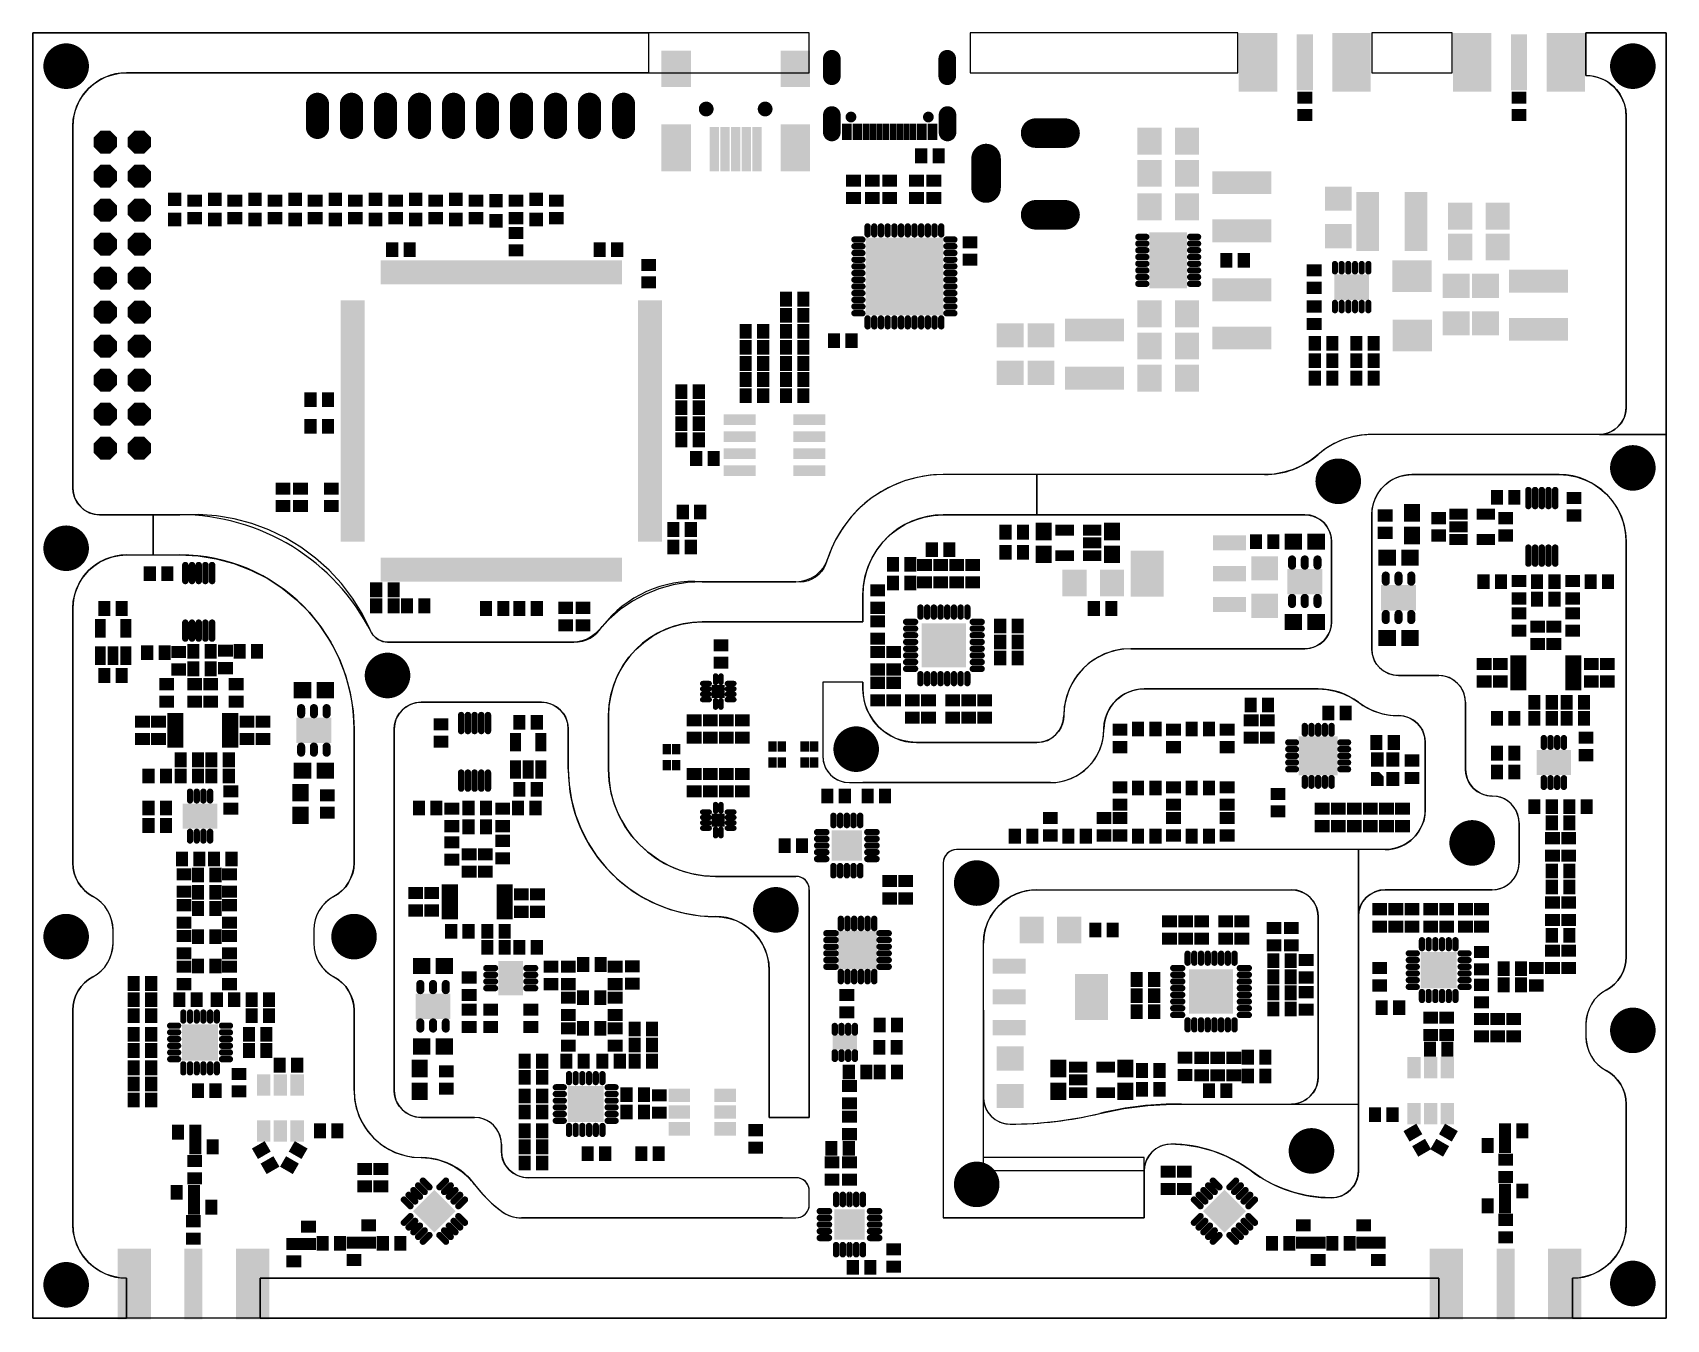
# Model space of a CAD drawing. Extents: x 0 to 122, y 0 to 96.
import ezdxf

# ---------------------------------------------------------------- set-up
doc = ezdxf.new("R2010")
doc.units = 0
doc.layers.add('29', color=253, linetype='CONTINUOUS')

# ---------------------------------------------------------------- blocks, each defined once
blk = doc.blocks.new('RECT')
blk.add_solid([(-0.5, -0.5), (0.5, -0.5), (-0.5, 0.5), (0.5, 0.5)])
blk = doc.blocks.new('RECT162224X72512R100')
at = {"const_width": 0.2266}
blk.add_lwpolyline([(0.3936, 0), (0.3936, 0, 0.4142), (0.2803, 0.1133), (-0.2803, 0.1133, 0.4142), (-0.3936, 0), (-0.3936, 0, 0.4142), (-0.2803, -0.1133), (0.2803, -0.1133, 0.4142)], format="xyb", close=True, dxfattribs=at)
blk.add_solid([(-0.3058, -0.0254), (0.3058, -0.0254), (-0.3058, 0.0254), (0.3058, 0.0254)])
blk = doc.blocks.new('RECT170112X75712R100')
at = {"const_width": 0.2366}
blk.add_lwpolyline([(0.4133, 0), (0.4133, 0, 0.4142), (0.295, 0.1183), (-0.295, 0.1183, 0.4142), (-0.4133, 0), (-0.4133, 0, 0.4142), (-0.295, -0.1183), (0.295, -0.1183, 0.4142)], format="xyb", close=True, dxfattribs=at)
blk.add_solid([(-0.3204, -0.0254), (0.3204, -0.0254), (-0.3204, 0.0254), (0.3204, 0.0254)])
blk = doc.blocks.new('RECT170112X96000R100')
at = {"const_width": 0.3}
blk.add_lwpolyline([(0.3816, 0), (0.3816, 0, 0.4142), (0.2316, 0.15), (-0.2316, 0.15, 0.4142), (-0.3816, 0), (-0.3816, 0, 0.4142), (-0.2316, -0.15), (0.2316, -0.15, 0.4142)], format="xyb", close=True, dxfattribs=at)
blk.add_solid([(-0.257, -0.0254), (0.257, -0.0254), (-0.257, 0.0254), (0.257, 0.0254)])
blk = doc.blocks.new('RECT166592X75712R100')
at = {"const_width": 0.2366}
blk.add_lwpolyline([(0.4023, 0), (0.4023, 0, 0.4142), (0.284, 0.1183), (-0.284, 0.1183, 0.4142), (-0.4023, 0), (-0.4023, 0, 0.4142), (-0.284, -0.1183), (0.284, -0.1183, 0.4142)], format="xyb", close=True, dxfattribs=at)
blk.add_solid([(-0.3094, -0.0254), (0.3094, -0.0254), (-0.3094, 0.0254), (0.3094, 0.0254)])
blk = doc.blocks.new('RECT182480X75712R100')
at = {"const_width": 0.2366}
blk.add_lwpolyline([(0.452, 0), (0.452, 0, 0.4142), (0.3337, 0.1183), (-0.3337, 0.1183, 0.4142), (-0.452, 0), (-0.452, 0, 0.4142), (-0.3337, -0.1183), (0.3337, -0.1183, 0.4142)], format="xyb", close=True, dxfattribs=at)
blk.add_solid([(-0.3591, -0.0254), (0.3591, -0.0254), (-0.3591, 0.0254), (0.3591, 0.0254)])
blk = doc.blocks.new('RECT142592X64512R100')
at = {"const_width": 0.2016}
blk.add_lwpolyline([(0.3448, 0), (0.3448, 0, 0.4142), (0.244, 0.1008), (-0.244, 0.1008, 0.4142), (-0.3448, 0), (-0.3448, 0, 0.4142), (-0.244, -0.1008), (0.244, -0.1008, 0.4142)], format="xyb", close=True, dxfattribs=at)
blk.add_solid([(-0.2694, -0.0254), (0.2694, -0.0254), (-0.2694, 0.0254), (0.2694, 0.0254)])
blk = doc.blocks.new('RECT186400X77600R100')
at = {"const_width": 0.2425}
blk.add_lwpolyline([(0.4613, 0), (0.4613, 0, 0.4142), (0.34, 0.1213), (-0.34, 0.1213, 0.4142), (-0.4613, 0), (-0.4613, 0, 0.4142), (-0.34, -0.1213), (0.34, -0.1213, 0.4142)], format="xyb", close=True, dxfattribs=at)
blk.add_solid([(-0.3654, -0.0254), (0.3654, -0.0254), (-0.3654, 0.0254), (0.3654, 0.0254)])
blk = doc.blocks.new('RECT186112X75712R100')
at = {"const_width": 0.2366}
blk.add_lwpolyline([(0.4633, 0), (0.4633, 0, 0.4142), (0.345, 0.1183), (-0.345, 0.1183, 0.4142), (-0.4633, 0), (-0.4633, 0, 0.4142), (-0.345, -0.1183), (0.345, -0.1183, 0.4142)], format="xyb", close=True, dxfattribs=at)
blk.add_solid([(-0.3704, -0.0254), (0.3704, -0.0254), (-0.3704, 0.0254), (0.3704, 0.0254)])
blk = doc.blocks.new('RECT154112X77184R100')
at = {"const_width": 0.2412}
blk.add_lwpolyline([(0.361, 0), (0.361, 0, 0.4142), (0.2404, 0.1206), (-0.2404, 0.1206, 0.4142), (-0.361, 0), (-0.361, 0, 0.4142), (-0.2404, -0.1206), (0.2404, -0.1206, 0.4142)], format="xyb", close=True, dxfattribs=at)
blk.add_solid([(-0.2658, -0.0254), (0.2658, -0.0254), (-0.2658, 0.0254), (0.2658, 0.0254)])
blk = doc.blocks.new('RECT179280X75712R100')
at = {"const_width": 0.2366}
blk.add_lwpolyline([(0.442, 0), (0.442, 0, 0.4142), (0.3236, 0.1183), (-0.3236, 0.1183, 0.4142), (-0.442, 0), (-0.442, 0, 0.4142), (-0.3236, -0.1183), (0.3236, -0.1183, 0.4142)], format="xyb", close=True, dxfattribs=at)
blk.add_solid([(-0.3491, -0.0254), (0.3491, -0.0254), (-0.3491, 0.0254), (0.3491, 0.0254)])
blk = doc.blocks.new('RECT170112X74752R100')
at = {"const_width": 0.2336}
blk.add_lwpolyline([(0.4148, 0), (0.4148, 0, 0.4142), (0.298, 0.1168), (-0.298, 0.1168, 0.4142), (-0.4148, 0), (-0.4148, 0, 0.4142), (-0.298, -0.1168), (0.298, -0.1168, 0.4142)], format="xyb", close=True, dxfattribs=at)
blk.add_solid([(-0.3234, -0.0254), (0.3234, -0.0254), (-0.3234, 0.0254), (0.3234, 0.0254)])
blk = doc.blocks.new('RECT267856X77312R100')
at = {"const_width": 0.2416}
blk.add_lwpolyline([(0.7163, 0), (0.7163, 0, 0.4142), (0.5955, 0.1208), (-0.5955, 0.1208, 0.4142), (-0.7163, 0), (-0.7163, 0, 0.4142), (-0.5955, -0.1208), (0.5955, -0.1208, 0.4142)], format="xyb", close=True, dxfattribs=at)
blk.add_solid([(-0.6209, -0.0254), (0.6209, -0.0254), (-0.6209, 0.0254), (0.6209, 0.0254)])
blk = doc.blocks.new('LONGP100')
at = {"const_width": 1}
blk.add_lwpolyline([(-0.5, 0), (0.5, 0)], dxfattribs=at)
at = {"const_width": 0.5}
for points in [[(-0.5, 0.25, 1), (-0.5, -0.25)], [(0.5, -0.25, 1), (0.5, 0.25)]]:
    blk.add_lwpolyline(points, format="xyb", dxfattribs=at)
blk = doc.blocks.new('OCTAGONP')
at = {"const_width": 0.5}
blk.add_lwpolyline([(-0.25, -0.1036), (-0.25, 0.1036), (-0.1036, 0.25), (0.1036, 0.25), (0.25, 0.1036), (0.25, -0.1036), (0.1036, -0.25), (-0.1036, -0.25), (-0.25, -0.1036), (-0.25, 0.1036)], dxfattribs=at)

msp = doc.modelspace()

# ---------------------------------------------------------------- linework, layer by layer
at = {"layer": '29'}
for p, q in [((58, 96), (0, 96)), ((0, 96), (0, 0)), ((58, 96), (0, 96)), ((0, 96), (0, 0)), ((0, 60), (0, 96)), ((0, 96), (46, 96)), ((46, 96), (46, 93)), ((58, 93), (58, 96)), ((58, 93), (58, 96)), ((70, 96), (70, 93)), ((90, 96), (70, 96)), ((70, 96), (70, 93)), ((90, 96), (70, 96)), ((90, 93), (90, 96)), ((90, 93), (90, 96)), ((100, 96), (100, 93)), ((106, 96), (100, 96)), ((100, 96), (100, 93)), ((106, 96), (100, 96)), ((106, 93), (106, 96)), ((106, 93), (106, 96)), ((122, 96), (116, 96)), ((116, 96), (116, 92.8)), ((116, 96), (122, 96)), ((116, 92.8), (116, 96)), ((122, 66), (122, 96)), ((122, 96), (122, 0)), ((5.4693, 92.6955), (5.9647, 92.8637)), ((5.4693, 92.6955), (5.9647, 92.8637)), ((5.9647, 92.8637), (6.4779, 92.9658)), ((5.9647, 92.8637), (6.4779, 92.9658)), ((6.4779, 92.9658), (7, 93)), ((6.4779, 92.9658), (7, 93)), ((7, 93), (58, 93)), ((7, 93), (58, 93)), ((46, 93), (7, 93)), ((70, 93), (90, 93)), ((70, 93), (90, 93)), ((100, 93), (106, 93)), ((100, 93), (106, 93)), ((116, 92.8), (116.4269, 92.7695)), ((116.4269, 92.7695), (116.8452, 92.6785)), ((3.8266, 91.435), (4.1716, 91.8284)), ((3.8266, 91.435), (4.1716, 91.8284)), ((4.1716, 91.8284), (4.565, 92.1734)), ((4.1716, 91.8284), (4.565, 92.1734)), ((4.565, 92.1734), (5, 92.4641)), ((4.565, 92.1734), (5, 92.4641)), ((5, 92.4641), (5.4693, 92.6955)), ((5, 92.4641), (5.4693, 92.6955)), ((116.8452, 92.6785), (117.2462, 92.5289)), ((117.2462, 92.5289), (117.6219, 92.3238)), ((117.6219, 92.3238), (117.9646, 92.0673)), ((117.9646, 92.0673), (118.2673, 91.7646)), ((118.2673, 91.7646), (118.5238, 91.4219)), ((3.1363, 90.0353), (3.3045, 90.5307)), ((3.1363, 90.0353), (3.3045, 90.5307)), ((3.3045, 90.5307), (3.5359, 91)), ((3.3045, 90.5307), (3.5359, 91)), ((3.5359, 91), (3.8266, 91.435)), ((3.5359, 91), (3.8266, 91.435)), ((118.5238, 91.4219), (118.7289, 91.0462)), ((118.7289, 91.0462), (118.8785, 90.6452)), ((118.8785, 90.6452), (118.9695, 90.2269)), ((3, 89), (3.0342, 89.5221)), ((3, 89), (3.0342, 89.5221)), ((3.0342, 89.5221), (3.1363, 90.0353)), ((3.0342, 89.5221), (3.1363, 90.0353)), ((118.9695, 90.2269), (119, 89.8)), ((119, 89.8), (119, 68)), ((119, 89), (119, 89.8)), ((3, 62), (3, 89)), ((3, 62), (3, 89)), ((3, 89), (3, 62)), ((119, 69), (119, 89)), ((119, 68), (119, 69)), ((118.9021, 67.382), (118.782, 67.092)), ((118.9754, 67.6871), (118.9021, 67.382)), ((119, 68), (118.9754, 67.6871)), ((99.2742, 65.9566), (98.5588, 65.8268)), ((100, 66), (99.2742, 65.9566)), ((122, 66), (100, 66)), ((117, 66), (100, 66)), ((117.3129, 66.0246), (117, 66)), ((117, 66), (122, 66)), ((117.618, 66.0979), (117.3129, 66.0246)), ((117.908, 66.218), (117.618, 66.0979)), ((118.1756, 66.382), (117.908, 66.218)), ((118.4142, 66.5858), (118.1756, 66.382)), ((118.618, 66.8244), (118.4142, 66.5858)), ((118.782, 67.092), (118.618, 66.8244)), ((122, 0), (122, 66)), ((96.5754, 64.9445), (96, 64.5)), ((97.1997, 65.3171), (96.5754, 64.9445)), ((97.864, 65.6127), (97.1997, 65.3171)), ((98.5588, 65.8268), (97.864, 65.6127)), ((94.8003, 63.6829), (94.136, 63.3873)), ((95.4246, 64.0555), (94.8003, 63.6829)), ((96, 64.5), (95.4246, 64.0555)), ((65.1114, 62.5275), (64.2011, 62.1658)), ((66.0553, 62.789), (65.1114, 62.5275)), ((67.0219, 62.9471), (66.0553, 62.789)), ((68, 63), (67.0219, 62.9471)), ((75, 63), (68, 63)), ((92, 63), (68, 63)), ((92, 63), (75, 63)), ((75, 63), (75, 60)), ((75, 60), (75, 63)), ((92.7258, 63.0434), (92, 63)), ((93.4412, 63.1732), (92.7258, 63.0434)), ((94.136, 63.3873), (93.4412, 63.1732)), ((100.7328, 61.9646), (101.0354, 62.2673)), ((101.0354, 62.2673), (101.3781, 62.5238)), ((101.3781, 62.5238), (101.7538, 62.7289)), ((101.7538, 62.7289), (102.1548, 62.8785)), ((102.1548, 62.8785), (102.5731, 62.9695)), ((102.5731, 62.9695), (103, 63)), ((103, 63), (114, 63)), ((114, 63), (103, 63)), ((114, 63), (114.6526, 62.9572)), ((114.6526, 62.9572), (115.2941, 62.8296)), ((115.2941, 62.8296), (115.9134, 62.6194)), ((115.9134, 62.6194), (116.5, 62.3301)), ((116.5, 62.3301), (117.0438, 61.9668)), ((3.0246, 61.6871), (3, 62)), ((3.0246, 61.6871), (3, 62)), ((3.0979, 61.382), (3.0246, 61.6871)), ((3.0979, 61.382), (3.0246, 61.6871)), ((3.218, 61.092), (3.0979, 61.382)), ((3.218, 61.092), (3.0979, 61.382)), ((3.382, 60.8244), (3.218, 61.092)), ((3.382, 60.8244), (3.218, 61.092)), ((62.5238, 61.1594), (61.7762, 60.5265)), ((63.3352, 61.7079), (62.5238, 61.1594)), ((64.2011, 62.1658), (63.3352, 61.7079)), ((100.1215, 60.8452), (100.2711, 61.2462)), ((100.2711, 61.2462), (100.4762, 61.6219)), ((100.4762, 61.6219), (100.7328, 61.9646)), ((117.0438, 61.9668), (117.5355, 61.5355)), ((117.5355, 61.5355), (117.9668, 61.0438)), ((117.9668, 61.0438), (118.3301, 60.5)), ((0, 0), (0, 60)), ((3.5858, 60.5858), (3.382, 60.8244)), ((3.5858, 60.5858), (3.382, 60.8244)), ((3.8244, 60.382), (3.5858, 60.5858)), ((3.8244, 60.382), (3.5858, 60.5858)), ((4.092, 60.218), (3.8244, 60.382)), ((4.092, 60.218), (3.8244, 60.382)), ((4.382, 60.0979), (4.092, 60.218)), ((4.382, 60.0979), (4.092, 60.218)), ((4.6871, 60.0246), (4.382, 60.0979)), ((4.6871, 60.0246), (4.382, 60.0979)), ((5, 60), (4.6871, 60.0246)), ((5, 60), (4.6871, 60.0246)), ((9, 60), (5, 60)), ((9, 60), (5, 60)), ((5, 60), (5.1, 60)), ((5.1, 60), (11, 60)), ((9, 60), (9, 57)), ((11, 60), (9, 60)), ((9, 57), (9, 60)), ((9, 57), (9, 60)), ((12.36, 60.0297), (11, 60)), ((13.7167, 59.9311), (12.36, 60.0297)), ((15.0581, 59.705), (13.7167, 59.9311)), ((61.1013, 59.8166), (60.5069, 59.0381)), ((61.7762, 60.5265), (61.1013, 59.8166)), ((65.8724, 59.6101), (66.5641, 59.8257)), ((66.5641, 59.8257), (67.2768, 59.9563)), ((67.2768, 59.9563), (68, 60)), ((68, 60), (75, 60)), ((95, 60), (68, 60)), ((75, 60), (95, 60)), ((95, 60), (95.3129, 59.9754)), ((95.3129, 59.9754), (95.618, 59.9021)), ((95.618, 59.9021), (95.908, 59.782)), ((95.908, 59.782), (96.1756, 59.618)), ((100, 60), (100.0305, 60.4269)), ((100, 50), (100, 60)), ((100, 60), (100, 50)), ((100.0305, 60.4269), (100.1215, 60.8452)), ((118.3301, 60.5), (118.6194, 59.9134)), ((118.6194, 59.9134), (118.8296, 59.2941)), ((16.3722, 59.3536), (15.0581, 59.705)), ((17.6474, 58.8798), (16.3722, 59.3536)), ((18.8721, 58.2879), (17.6474, 58.8798)), ((60.5069, 59.0381), (60, 58.2)), ((64.0213, 58.4911), (64.5916, 58.9379)), ((64.5916, 58.9379), (65.2117, 59.3127)), ((65.2117, 59.3127), (65.8724, 59.6101)), ((96.1756, 59.618), (96.4142, 59.4142)), ((96.4142, 59.4142), (96.618, 59.1756)), ((96.618, 59.1756), (96.782, 58.908)), ((96.782, 58.908), (96.9021, 58.618)), ((96.9021, 58.618), (96.9754, 58.3129)), ((118.8296, 59.2941), (118.9572, 58.6526)), ((118.9572, 58.6526), (119, 58)), ((20.0357, 57.5832), (18.8721, 58.2879)), ((21.1277, 56.772), (20.0357, 57.5832)), ((59.7326, 57.6579), (59.5, 57.1)), ((60, 58.2), (59.7326, 57.6579)), ((62.6873, 56.7883), (63.0621, 57.4084)), ((63.0621, 57.4084), (63.5089, 57.9787)), ((63.5089, 57.9787), (64.0213, 58.4911)), ((96.9754, 58.3129), (97, 58)), ((97, 58), (97, 52)), ((97, 52), (97, 58)), ((119, 58), (119, 27)), ((119, 27), (119, 58)), ((4.1716, 55.8284), (4.565, 56.1734)), ((4.1716, 55.8284), (4.565, 56.1734)), ((4.565, 56.1734), (5, 56.4641)), ((4.565, 56.1734), (5, 56.4641)), ((5, 56.4641), (5.4693, 56.6955)), ((5, 56.4641), (5.4693, 56.6955)), ((5.4693, 56.6955), (5.9647, 56.8637)), ((5.4693, 56.6955), (5.9647, 56.8637)), ((5.9647, 56.8637), (6.4779, 56.9658)), ((5.9647, 56.8637), (6.4779, 56.9658)), ((6.4779, 56.9658), (7, 57)), ((6.4779, 56.9658), (7, 57)), ((7, 57), (9, 57)), ((7, 57), (9, 57)), ((7, 57), (11, 57)), ((9, 57), (11, 57)), ((11, 57), (12.3589, 56.9288)), ((12.3589, 56.9288), (13.7029, 56.7159)), ((13.7029, 56.7159), (15.0172, 56.3637)), ((15.0172, 56.3637), (16.2876, 55.8761)), ((22.1383, 55.8614), (21.1277, 56.772)), ((59.2, 56.3), (59.072, 56.021)), ((59.5, 57.1), (59.2, 56.3)), ((62.1744, 55.4359), (62.3899, 56.1276)), ((62.3899, 56.1276), (62.6873, 56.7883)), ((3.3045, 54.5307), (3.5359, 55)), ((3.3045, 54.5307), (3.5359, 55)), ((3.5359, 55), (3.8266, 55.435)), ((3.5359, 55), (3.8266, 55.435)), ((3.8266, 55.435), (4.1716, 55.8284)), ((3.8266, 55.435), (4.1716, 55.8284)), ((16.2876, 55.8761), (17.5, 55.2583)), ((17.5, 55.2583), (18.6412, 54.5172)), ((23.0586, 54.8597), (22.1383, 55.8614)), ((48.905, 54.9401), (47.8232, 54.761)), ((50, 55), (48.905, 54.9401)), ((57, 55), (50, 55)), ((50, 55), (57, 55)), ((57.3061, 54.9775), (57, 55)), ((57.6122, 55.0016), (57.3061, 54.9775)), ((57.911, 55.0716), (57.6122, 55.0016)), ((58.1959, 55.1861), (57.911, 55.0716)), ((58.4601, 55.3422), (58.1959, 55.1861)), ((58.6978, 55.5365), (58.4601, 55.3422)), ((58.9033, 55.7645), (58.6978, 55.5365)), ((59.072, 56.021), (58.9033, 55.7645)), ((62.0437, 54.7232), (62.1744, 55.4359)), ((3.0342, 53.5221), (3.1363, 54.0353)), ((3.0342, 53.5221), (3.1363, 54.0353)), ((3.1363, 54.0353), (3.3045, 54.5307)), ((3.1363, 54.0353), (3.3045, 54.5307)), ((18.6412, 54.5172), (19.6987, 53.6609)), ((23.8803, 53.7757), (23.0586, 54.8597)), ((24.5963, 52.619), (23.8803, 53.7757)), ((45.75, 54.0556), (44.7835, 53.5375)), ((46.7673, 54.465), (45.75, 54.0556)), ((47.8232, 54.761), (46.7673, 54.465)), ((62, 54), (62.0437, 54.7232)), ((62, 52), (62, 54)), ((62, 54), (62, 52)), ((3, 53), (3.0342, 53.5221)), ((3, 53), (3.0342, 53.5221)), ((3, 34), (3, 53)), ((3, 34), (3, 53)), ((3, 53), (3, 34)), ((19.6987, 53.6609), (20.6609, 52.6987)), ((20.6609, 52.6987), (21.5172, 51.6412)), ((25.2, 51.4), (24.5963, 52.619)), ((43.8792, 52.9171), (43.0481, 52.2018)), ((44.7835, 53.5375), (43.8792, 52.9171)), ((21.5172, 51.6412), (22.2583, 50.5)), ((25.3, 51.2), (25.2, 51.4)), ((42.3, 51.4), (42.0365, 51.1291)), ((43.0481, 52.2018), (42.3, 51.4)), ((46.2758, 50.9271), (46.9628, 51.3068)), ((46.9628, 51.3068), (47.688, 51.6072)), ((47.688, 51.6072), (48.4424, 51.8245)), ((48.4424, 51.8245), (49.2163, 51.956)), ((49.2163, 51.956), (50, 52)), ((50, 52), (62, 52)), ((59, 52), (50, 52)), ((62, 52), (59, 52)), ((96.9021, 51.382), (96.782, 51.092)), ((96.9754, 51.6871), (96.9021, 51.382)), ((97, 52), (96.9754, 51.6871)), ((22.2583, 50.5), (22.8761, 49.2876)), ((25.4374, 51.0003), (25.3, 51.2)), ((25.6076, 50.8278), (25.4374, 51.0003)), ((25.8054, 50.6878), (25.6076, 50.8278)), ((26.0246, 50.5846), (25.8054, 50.6878)), ((26.2586, 50.5213), (26.0246, 50.5846)), ((26.5, 50.5), (26.2586, 50.5213)), ((40.3, 50.5), (26.5, 50.5)), ((26.5, 50.5), (40.425, 50.5)), ((40.6775, 50.5175), (40.3, 50.5)), ((41.0481, 50.5915), (40.6775, 50.5175)), ((41.4034, 50.7202), (41.0481, 50.5915)), ((41.7354, 50.9007), (41.4034, 50.7202)), ((42.0365, 51.1291), (41.7354, 50.9007)), ((45.0503, 49.9497), (45.6356, 50.4728)), ((45.6356, 50.4728), (46.2758, 50.9271)), ((95.3129, 50.0246), (95, 50)), ((95.618, 50.0979), (95.3129, 50.0246)), ((95.908, 50.218), (95.618, 50.0979)), ((96.1756, 50.382), (95.908, 50.218)), ((96.4142, 50.5858), (96.1756, 50.382)), ((96.618, 50.8244), (96.4142, 50.5858)), ((96.782, 51.092), (96.618, 50.8244)), ((22.8761, 49.2876), (23.3637, 48.0172)), ((44.0729, 48.7242), (44.5272, 49.3644)), ((44.5272, 49.3644), (45.0503, 49.9497)), ((78.9562, 48.9668), (78.4645, 48.5355)), ((79.5, 49.3301), (78.9562, 48.9668)), ((80.0866, 49.6194), (79.5, 49.3301)), ((80.7059, 49.8296), (80.0866, 49.6194)), ((81.3474, 49.9572), (80.7059, 49.8296)), ((82, 50), (81.3474, 49.9572)), ((95, 50), (82, 50)), ((82, 50), (95, 50)), ((100.0246, 49.6871), (100, 50)), ((100.0979, 49.382), (100.0246, 49.6871)), ((100.218, 49.092), (100.0979, 49.382)), ((100.382, 48.8244), (100.218, 49.092)), ((100.5858, 48.5858), (100.382, 48.8244)), ((23.3637, 48.0172), (23.7159, 46.7029)), ((43.3928, 47.312), (43.6932, 48.0372)), ((43.6932, 48.0372), (44.0729, 48.7242)), ((78.0332, 48.0438), (77.6699, 47.5)), ((78.4645, 48.5355), (78.0332, 48.0438)), ((100.8244, 48.382), (100.5858, 48.5858)), ((101.092, 48.218), (100.8244, 48.382)), ((101.382, 48.0979), (101.092, 48.218)), ((101.6871, 48.0246), (101.382, 48.0979)), ((102, 48), (101.6871, 48.0246)), ((105, 48), (102, 48)), ((102, 48), (105, 48)), ((105.3129, 47.9754), (105, 48)), ((105.618, 47.9021), (105.3129, 47.9754)), ((105.908, 47.782), (105.618, 47.9021)), ((106.1756, 47.618), (105.908, 47.782)), ((106.4142, 47.4142), (106.1756, 47.618)), ((23.7159, 46.7029), (23.9288, 45.3589)), ((43.044, 45.7838), (43.1755, 46.5576)), ((43.1755, 46.5576), (43.3928, 47.312)), ((62, 47.5), (59, 47.5)), ((59, 47.5), (59, 42)), ((62, 47.5), (59, 47.5)), ((59, 47.5), (59, 47)), ((59, 47), (59, 42)), ((62, 47), (62, 47.5)), ((62, 47.5), (62, 47)), ((62.0342, 46.4779), (62, 47)), ((62.1363, 45.9647), (62.0342, 46.4779)), ((77.3806, 46.9134), (77.1704, 46.2941)), ((77.6699, 47.5), (77.3806, 46.9134)), ((81.0354, 46.2673), (81.3781, 46.5238)), ((81.3781, 46.5238), (81.7538, 46.7289)), ((81.7538, 46.7289), (82.1548, 46.8785)), ((82.1548, 46.8785), (82.5731, 46.9695)), ((82.5731, 46.9695), (83, 47)), ((83, 47), (96, 47)), ((96, 47), (83, 47)), ((96, 47), (96.6417, 46.9586)), ((96.6417, 46.9586), (97.2728, 46.8353)), ((97.2728, 46.8353), (97.8829, 46.6319)), ((97.8829, 46.6319), (98.4618, 46.352)), ((106.618, 47.1756), (106.4142, 47.4142)), ((106.782, 46.908), (106.618, 47.1756)), ((106.9021, 46.618), (106.782, 46.908)), ((106.9754, 46.3129), (106.9021, 46.618)), ((23.9288, 45.3589), (24, 44)), ((27.218, 44.908), (27.382, 45.1756)), ((27.382, 45.1756), (27.5858, 45.4142)), ((27.5858, 45.4142), (27.8244, 45.618)), ((27.8244, 45.618), (28.092, 45.782)), ((28.092, 45.782), (28.382, 45.9021)), ((28.382, 45.9021), (28.6871, 45.9754)), ((28.6871, 45.9754), (29, 46)), ((29, 46), (38, 46)), ((38, 46), (29, 46)), ((38, 46), (38.3129, 45.9754)), ((38.3129, 45.9754), (38.618, 45.9021)), ((38.618, 45.9021), (38.908, 45.782)), ((38.908, 45.782), (39.1756, 45.618)), ((39.1756, 45.618), (39.4142, 45.4142)), ((39.4142, 45.4142), (39.618, 45.1756)), ((39.618, 45.1756), (39.782, 44.908)), ((43, 45), (43.044, 45.7838)), ((62.3045, 45.4693), (62.1363, 45.9647)), ((62.5359, 45), (62.3045, 45.4693)), ((77.0428, 45.6526), (77, 45)), ((77.1704, 46.2941), (77.0428, 45.6526)), ((80.1215, 44.8452), (80.2711, 45.2462)), ((80.2711, 45.2462), (80.4762, 45.6219)), ((80.4762, 45.6219), (80.7328, 45.9646)), ((80.7328, 45.9646), (81.0354, 46.2673)), ((98.4618, 46.352), (99, 46)), ((99, 46), (99.5382, 45.648)), ((99.5382, 45.648), (100.1171, 45.3681)), ((100.1171, 45.3681), (100.7272, 45.1647)), ((100.7272, 45.1647), (101.3583, 45.0414)), ((107, 46), (106.9754, 46.3129)), ((107, 41), (107, 46)), ((107, 46), (107, 41)), ((24, 44), (24, 34)), ((24, 34), (24, 44)), ((27, 44), (27.0246, 44.3129)), ((27, 17), (27, 44)), ((27, 44), (27, 17)), ((27.0246, 44.3129), (27.0979, 44.618)), ((27.0979, 44.618), (27.218, 44.908)), ((39.782, 44.908), (39.9021, 44.618)), ((39.9021, 44.618), (39.9754, 44.3129)), ((39.9754, 44.3129), (40, 44)), ((40, 44), (40, 41)), ((40, 43.9), (40, 44)), ((43, 41), (43, 45)), ((43, 45), (43, 41)), ((62.8266, 44.565), (62.5359, 45)), ((63.1716, 44.1716), (62.8266, 44.565)), ((63.565, 43.8266), (63.1716, 44.1716)), ((76.782, 44.092), (76.618, 43.8244)), ((76.9021, 44.382), (76.782, 44.092)), ((76.9754, 44.6871), (76.9021, 44.382)), ((77, 45), (76.9754, 44.6871)), ((79.9658, 43.4779), (80, 44)), ((80, 44), (80.0305, 44.4269)), ((80.0305, 44.4269), (80.1215, 44.8452)), ((101.3583, 45.0414), (102, 45)), ((102, 45), (102.3129, 44.9754)), ((102.3129, 44.9754), (102.618, 44.9021)), ((102.618, 44.9021), (102.908, 44.782)), ((102.908, 44.782), (103.1756, 44.618)), ((103.1756, 44.618), (103.4142, 44.4142)), ((103.4142, 44.4142), (103.618, 44.1756)), ((103.618, 44.1756), (103.782, 43.908)), ((40, 41), (40, 43.9)), ((64, 43.5359), (63.565, 43.8266)), ((64.4693, 43.3045), (64, 43.5359)), ((64.9647, 43.1363), (64.4693, 43.3045)), ((65.4779, 43.0342), (64.9647, 43.1363)), ((66, 43), (65.4779, 43.0342)), ((75, 43), (66, 43)), ((66, 43), (75, 43)), ((75.3129, 43.0246), (75, 43)), ((75.618, 43.0979), (75.3129, 43.0246)), ((75.908, 43.218), (75.618, 43.0979)), ((76.1756, 43.382), (75.908, 43.218)), ((76.4142, 43.5858), (76.1756, 43.382)), ((76.618, 43.8244), (76.4142, 43.5858)), ((79.6955, 42.4693), (79.8637, 42.9647)), ((79.8637, 42.9647), (79.9658, 43.4779)), ((103.782, 43.908), (103.9021, 43.618)), ((103.9021, 43.618), (103.9754, 43.3129)), ((103.9754, 43.3129), (104, 43)), ((104, 43), (104, 38)), ((104, 38), (104, 43)), ((59, 42), (59.0246, 41.6871)), ((59.0246, 41.6871), (59.0979, 41.382)), ((78.8284, 41.1716), (79.1734, 41.565)), ((79.1734, 41.565), (79.4641, 42)), ((79.4641, 42), (79.6955, 42.4693)), ((40, 41), (40.0603, 39.8502)), ((43.0503, 40.1043), (43, 41)), ((59.0979, 41.382), (59.218, 41.092)), ((59.218, 41.092), (59.382, 40.8244)), ((59.382, 40.8244), (59.5858, 40.5858)), ((59.5858, 40.5858), (59.8244, 40.382)), ((59.8244, 40.382), (60.092, 40.218)), ((77.0353, 40.1363), (77.5307, 40.3045)), ((77.5307, 40.3045), (78, 40.5359)), ((78, 40.5359), (78.435, 40.8266)), ((78.435, 40.8266), (78.8284, 41.1716)), ((107.0246, 40.6871), (107, 41)), ((107.0979, 40.382), (107.0246, 40.6871)), ((107.218, 40.092), (107.0979, 40.382)), ((40.0603, 39.8502), (40.2404, 38.713)), ((43.2006, 39.2198), (43.0503, 40.1043)), ((43.4489, 38.3578), (43.2006, 39.2198)), ((60.092, 40.218), (60.382, 40.0979)), ((60.382, 40.0979), (60.6871, 40.0246)), ((60.6871, 40.0246), (61, 40)), ((61, 40), (76, 40)), ((61, 40), (65, 40)), ((65, 40), (62, 40)), ((66, 40), (65, 40)), ((76, 40), (66, 40)), ((76, 40), (76.5221, 40.0342)), ((76.5221, 40.0342), (77.0353, 40.1363)), ((107.382, 39.8244), (107.218, 40.092)), ((107.5858, 39.5858), (107.382, 39.8244)), ((107.8244, 39.382), (107.5858, 39.5858)), ((108.092, 39.218), (107.8244, 39.382)), ((108.382, 39.0979), (108.092, 39.218)), ((108.6871, 39.0246), (108.382, 39.0979)), ((40.2404, 38.713), (40.5384, 37.6008)), ((43.7923, 37.5289), (43.4489, 38.3578)), ((104, 38), (103.9695, 37.5731)), ((109, 39), (108.6871, 39.0246)), ((109.3129, 38.9754), (109, 39)), ((109.618, 38.9021), (109.3129, 38.9754)), ((109.908, 38.782), (109.618, 38.9021)), ((110.1756, 38.618), (109.908, 38.782)), ((110.4142, 38.4142), (110.1756, 38.618)), ((110.618, 38.1756), (110.4142, 38.4142)), ((110.782, 37.908), (110.618, 38.1756)), ((110.9021, 37.618), (110.782, 37.908)), ((40.5384, 37.6008), (40.951, 36.5259)), ((44.2262, 36.7437), (43.7923, 37.5289)), ((44.7453, 36.0121), (44.2262, 36.7437)), ((103.7289, 36.7538), (103.5238, 36.3781)), ((103.8785, 37.1548), (103.7289, 36.7538)), ((103.9695, 37.5731), (103.8785, 37.1548)), ((110.9754, 37.3129), (110.9021, 37.618)), ((111, 37), (110.9754, 37.3129)), ((111, 34), (111, 37)), ((111, 37), (111, 34)), ((40.951, 36.5259), (41.4737, 35.5)), ((41.4737, 35.5), (42.1008, 34.5344)), ((45.3431, 35.3431), (44.7453, 36.0121)), ((102.6219, 35.4762), (102.2462, 35.2711)), ((102.9646, 35.7328), (102.6219, 35.4762)), ((103.2673, 36.0354), (102.9646, 35.7328)), ((103.5238, 36.3781), (103.2673, 36.0354)), ((42.1008, 34.5344), (42.8254, 33.6396)), ((46.0121, 34.7453), (45.3431, 35.3431)), ((46.7437, 34.2262), (46.0121, 34.7453)), ((47.5289, 33.7923), (46.7437, 34.2262)), ((68.0152, 34.1736), (68, 34)), ((68.0603, 34.342), (68.0152, 34.1736)), ((68.134, 34.5), (68.0603, 34.342)), ((68.234, 34.6428), (68.134, 34.5)), ((68.3572, 34.766), (68.234, 34.6428)), ((68.5, 34.866), (68.3572, 34.766)), ((68.658, 34.9397), (68.5, 34.866)), ((68.8264, 34.9848), (68.658, 34.9397)), ((69, 35), (68.8264, 34.9848)), ((99, 35), (69, 35)), ((73, 35), (69, 35)), ((101, 35), (73, 35)), ((99, 11), (99, 35)), ((101, 35), (99, 35)), ((99, 35), (99, 30)), ((101.4269, 35.0305), (101, 35)), ((101.8452, 35.1215), (101.4269, 35.0305)), ((102.2462, 35.2711), (101.8452, 35.1215)), ((3.0258, 33.6184), (3, 34)), ((3.0258, 33.6184), (3, 34)), ((3.1028, 33.2437), (3.0258, 33.6184)), ((3.1028, 33.2437), (3.0258, 33.6184)), ((3.2296, 32.8828), (3.1028, 33.2437)), ((3.2296, 32.8828), (3.1028, 33.2437)), ((23.8972, 33.2437), (23.7704, 32.8828)), ((23.9742, 33.6184), (23.8972, 33.2437)), ((24, 34), (23.9742, 33.6184)), ((42.8254, 33.6396), (43.6396, 32.8254)), ((48.3578, 33.4489), (47.5289, 33.7923)), ((49.2198, 33.2006), (48.3578, 33.4489)), ((50.1043, 33.0503), (49.2198, 33.2006)), ((51, 33), (50.1043, 33.0503)), ((57, 33), (51, 33)), ((51, 33), (57, 33)), ((57.1736, 32.9848), (57, 33)), ((57.342, 32.9397), (57.1736, 32.9848)), ((68, 34), (68, 7.5)), ((68, 34), (68, 30)), ((110.618, 32.8244), (110.782, 33.092)), ((110.782, 33.092), (110.9021, 33.382)), ((110.9021, 33.382), (110.9754, 33.6871)), ((110.9754, 33.6871), (111, 34)), ((3.4038, 32.5423), (3.2296, 32.8828)), ((3.4038, 32.5423), (3.2296, 32.8828)), ((3.6223, 32.2283), (3.4038, 32.5423)), ((3.6223, 32.2283), (3.4038, 32.5423)), ((3.881, 31.9466), (3.6223, 32.2283)), ((3.881, 31.9466), (3.6223, 32.2283)), ((4.1754, 31.7024), (3.881, 31.9466)), ((4.1754, 31.7024), (3.881, 31.9466)), ((23.119, 31.9466), (22.8246, 31.7024)), ((23.3777, 32.2283), (23.119, 31.9466)), ((23.5962, 32.5423), (23.3777, 32.2283)), ((23.7704, 32.8828), (23.5962, 32.5423)), ((43.6396, 32.8254), (44.5344, 32.1008)), ((44.5344, 32.1008), (45.5, 31.4737)), ((57.5, 32.866), (57.342, 32.9397)), ((57.6428, 32.766), (57.5, 32.866)), ((57.766, 32.6428), (57.6428, 32.766)), ((57.866, 32.5), (57.766, 32.6428)), ((57.9397, 32.342), (57.866, 32.5)), ((57.9848, 32.1736), (57.9397, 32.342)), ((58, 32), (57.9848, 32.1736)), ((58, 15), (58, 32)), ((58, 32), (58, 15)), ((73.4693, 31.6955), (73.9647, 31.8637)), ((73.9647, 31.8637), (74.4779, 31.9658)), ((74.4779, 31.9658), (75, 32)), ((75, 32), (94, 32)), ((75, 32), (94, 32)), ((94, 32), (94.3129, 31.9754)), ((94.3129, 31.9754), (94.618, 31.9021)), ((94.618, 31.9021), (94.908, 31.782)), ((94.908, 31.782), (95.1756, 31.618)), ((99.8244, 31.618), (100.092, 31.782)), ((100.092, 31.782), (100.382, 31.9021)), ((100.382, 31.9021), (100.6871, 31.9754)), ((100.6871, 31.9754), (101, 32)), ((101, 32), (109, 32)), ((109, 32), (101, 32)), ((109, 32), (109.3129, 32.0246)), ((109.3129, 32.0246), (109.618, 32.0979)), ((109.618, 32.0979), (109.908, 32.218)), ((109.908, 32.218), (110.1756, 32.382)), ((110.1756, 32.382), (110.4142, 32.5858)), ((110.4142, 32.5858), (110.618, 32.8244)), ((4.5, 31.5), (4.1754, 31.7024)), ((4.5, 31.5), (4.1754, 31.7024)), ((4.8246, 31.2976), (4.5, 31.5)), ((4.8246, 31.2976), (4.5, 31.5)), ((5.119, 31.0534), (4.8246, 31.2976)), ((5.119, 31.0534), (4.8246, 31.2976)), ((5.3777, 30.7717), (5.119, 31.0534)), ((5.3777, 30.7717), (5.119, 31.0534)), ((5.5962, 30.4577), (5.3777, 30.7717)), ((5.5962, 30.4577), (5.3777, 30.7717)), ((21.6223, 30.7717), (21.4038, 30.4577)), ((21.881, 31.0534), (21.6223, 30.7717)), ((22.1754, 31.2976), (21.881, 31.0534)), ((22.5, 31.5), (22.1754, 31.2976)), ((22.8246, 31.7024), (22.5, 31.5)), ((45.5, 31.4737), (46.5259, 30.951)), ((46.5259, 30.951), (47.6008, 30.5384)), ((47.6008, 30.5384), (48.713, 30.2404)), ((71.8266, 30.435), (72.1716, 30.8284)), ((72.1716, 30.8284), (72.565, 31.1734)), ((72.565, 31.1734), (73, 31.4641)), ((73, 31.4641), (73.4693, 31.6955)), ((95.1756, 31.618), (95.4142, 31.4142)), ((95.4142, 31.4142), (95.618, 31.1756)), ((95.618, 31.1756), (95.782, 30.908)), ((95.782, 30.908), (95.9021, 30.618)), ((95.9021, 30.618), (95.9754, 30.3129)), ((99.0246, 30.3129), (99.0979, 30.618)), ((99.0979, 30.618), (99.218, 30.908)), ((99.218, 30.908), (99.382, 31.1756)), ((99.382, 31.1756), (99.5858, 31.4142)), ((99.5858, 31.4142), (99.8244, 31.618)), ((5.7704, 30.1172), (5.5962, 30.4577)), ((5.7704, 30.1172), (5.5962, 30.4577)), ((5.8972, 29.7563), (5.7704, 30.1172)), ((5.8972, 29.7563), (5.7704, 30.1172)), ((5.9742, 29.3816), (5.8972, 29.7563)), ((5.9742, 29.3816), (5.8972, 29.7563)), ((6, 29), (5.9742, 29.3816)), ((6, 29), (5.9742, 29.3816)), ((21.0258, 29.3816), (21, 29)), ((21.1028, 29.7563), (21.0258, 29.3816)), ((21.2296, 30.1172), (21.1028, 29.7563)), ((21.4038, 30.4577), (21.2296, 30.1172)), ((48.713, 30.2404), (49.8502, 30.0603)), ((49.8502, 30.0603), (51, 30)), ((51, 30), (51.5221, 29.9658)), ((51.5221, 29.9658), (52.0353, 29.8637)), ((52.0353, 29.8637), (52.5307, 29.6955)), ((52.5307, 29.6955), (53, 29.4641)), ((53, 29.4641), (53.435, 29.1734)), ((68, 30), (68, 7.5)), ((71.1363, 29.0353), (71.3045, 29.5307)), ((71.3045, 29.5307), (71.5359, 30)), ((71.5359, 30), (71.8266, 30.435)), ((95.9754, 30.3129), (96, 30)), ((96, 30), (96, 18)), ((96, 18), (96, 30)), ((99, 30), (99.0246, 30.3129)), ((99, 30), (99, 11)), ((6, 28), (6, 29)), ((6, 28), (6, 29)), ((6, 28), (6, 29)), ((21, 29), (21, 28)), ((21, 29), (21, 28)), ((53.435, 29.1734), (53.8284, 28.8284)), ((53.8284, 28.8284), (54.1734, 28.435)), ((54.1734, 28.435), (54.4641, 28)), ((71, 28), (71.0342, 28.5221)), ((71.0342, 28.5221), (71.1363, 29.0353)), ((5.5962, 26.5423), (5.7704, 26.8828)), ((5.5962, 26.5423), (5.7704, 26.8828)), ((5.7704, 26.8828), (5.8972, 27.2437)), ((5.7704, 26.8828), (5.8972, 27.2437)), ((5.8972, 27.2437), (5.9742, 27.6184)), ((5.8972, 27.2437), (5.9742, 27.6184)), ((5.9742, 27.6184), (6, 28)), ((5.9742, 27.6184), (6, 28)), ((21, 28), (21.0258, 27.6184)), ((21.0258, 27.6184), (21.1028, 27.2437)), ((21.1028, 27.2437), (21.2296, 26.8828)), ((21.2296, 26.8828), (21.4038, 26.5423)), ((54.4641, 28), (54.6955, 27.5307)), ((54.6955, 27.5307), (54.8637, 27.0353)), ((54.8637, 27.0353), (54.9658, 26.5221)), ((71, 12), (71, 28)), ((71, 23), (71, 28)), ((119, 27), (118.9742, 26.6184)), ((4.5, 25.5), (4.8246, 25.7024)), ((4.5, 25.5), (4.8246, 25.7024)), ((4.8246, 25.7024), (5.119, 25.9466)), ((4.8246, 25.7024), (5.119, 25.9466)), ((5.119, 25.9466), (5.3777, 26.2283)), ((5.119, 25.9466), (5.3777, 26.2283)), ((5.3777, 26.2283), (5.5962, 26.5423)), ((5.3777, 26.2283), (5.5962, 26.5423)), ((21.4038, 26.5423), (21.6223, 26.2283)), ((21.6223, 26.2283), (21.881, 25.9466)), ((21.881, 25.9466), (22.1754, 25.7024)), ((22.1754, 25.7024), (22.5, 25.5)), ((54.9658, 26.5221), (55, 26)), ((55, 26), (55, 15)), ((55, 15), (55, 26)), ((118.7704, 25.8828), (118.5962, 25.5423)), ((118.8972, 26.2437), (118.7704, 25.8828)), ((118.9742, 26.6184), (118.8972, 26.2437)), ((3.2296, 24.1172), (3.4038, 24.4577)), ((3.2296, 24.1172), (3.4038, 24.4577)), ((3.4038, 24.4577), (3.6223, 24.7717)), ((3.4038, 24.4577), (3.6223, 24.7717)), ((3.6223, 24.7717), (3.881, 25.0534)), ((3.6223, 24.7717), (3.881, 25.0534)), ((3.881, 25.0534), (4.1754, 25.2976)), ((3.881, 25.0534), (4.1754, 25.2976)), ((4.1754, 25.2976), (4.5, 25.5)), ((4.1754, 25.2976), (4.5, 25.5)), ((22.5, 25.5), (22.8246, 25.2976)), ((22.8246, 25.2976), (23.119, 25.0534)), ((23.119, 25.0534), (23.3777, 24.7717)), ((23.3777, 24.7717), (23.5962, 24.4577)), ((23.5962, 24.4577), (23.7704, 24.1172)), ((117.5, 24.5), (117.1754, 24.2976)), ((117.8246, 24.7024), (117.5, 24.5)), ((118.119, 24.9466), (117.8246, 24.7024)), ((118.3777, 25.2283), (118.119, 24.9466)), ((118.5962, 25.5423), (118.3777, 25.2283)), ((3, 23), (3.0258, 23.3816)), ((3, 23), (3.0258, 23.3816)), ((3.0258, 23.3816), (3.1028, 23.7563)), ((3.0258, 23.3816), (3.1028, 23.7563)), ((3.1028, 23.7563), (3.2296, 24.1172)), ((3.1028, 23.7563), (3.2296, 24.1172)), ((23.7704, 24.1172), (23.8972, 23.7563)), ((23.8972, 23.7563), (23.9742, 23.3816)), ((23.9742, 23.3816), (24, 23)), ((116.4038, 23.4577), (116.2296, 23.1172)), ((116.6223, 23.7717), (116.4038, 23.4577)), ((116.881, 24.0534), (116.6223, 23.7717)), ((117.1754, 24.2976), (116.881, 24.0534)), ((3, 7), (3, 23)), ((3, 7), (3, 23)), ((3, 23), (3, 7)), ((24, 23), (24, 17)), ((24, 17), (24, 23)), ((71, 23), (71, 16.5)), ((116.0258, 22.3816), (116, 22)), ((116, 22), (116, 21)), ((116, 22), (116, 21)), ((116.1028, 22.7563), (116.0258, 22.3816)), ((116.2296, 23.1172), (116.1028, 22.7563)), ((116, 21), (116.0258, 20.6184)), ((116.0258, 20.6184), (116.1028, 20.2437)), ((116.1028, 20.2437), (116.2296, 19.8828)), ((116.2296, 19.8828), (116.4038, 19.5423)), ((116.4038, 19.5423), (116.6223, 19.2283)), ((116.6223, 19.2283), (116.881, 18.9466)), ((116.881, 18.9466), (117.1754, 18.7024)), ((117.1754, 18.7024), (117.5, 18.5)), ((117.5, 18.5), (117.8246, 18.2976)), ((95.782, 17.092), (95.618, 16.8244)), ((95.9021, 17.382), (95.782, 17.092)), ((95.9754, 17.6871), (95.9021, 17.382)), ((96, 18), (95.9754, 17.6871)), ((117.8246, 18.2976), (118.119, 18.0534)), ((118.119, 18.0534), (118.3777, 17.7717)), ((118.3777, 17.7717), (118.5962, 17.4577)), ((118.5962, 17.4577), (118.7704, 17.1172)), ((118.7704, 17.1172), (118.8972, 16.7563)), ((24, 17), (24.0428, 16.3474)), ((24.0428, 16.3474), (24.1704, 15.7059)), ((27.0246, 16.6871), (27, 17)), ((27.0979, 16.382), (27.0246, 16.6871)), ((27.218, 16.092), (27.0979, 16.382)), ((27.382, 15.8244), (27.218, 16.092)), ((71, 17), (71, 16.5)), ((71, 11), (71, 17)), ((71, 16.5), (71.0246, 16.1871)), ((71.0246, 16.1871), (71.0979, 15.882)), ((71.0979, 15.882), (71.218, 15.592)), ((81.4822, 15.6594), (83.2851, 15.8931)), ((83.2851, 15.8931), (85.1, 16)), ((85, 16), (85.8, 16)), ((85.1, 16), (99, 16)), ((85.8, 16), (94, 16)), ((94.3129, 16.0246), (94, 16)), ((94, 16), (99, 16)), ((94.618, 16.0979), (94.3129, 16.0246)), ((94.908, 16.218), (94.618, 16.0979)), ((95.1756, 16.382), (94.908, 16.218)), ((95.4142, 16.5858), (95.1756, 16.382)), ((95.618, 16.8244), (95.4142, 16.5858)), ((99, 16), (99, 11)), ((99, 16), (99, 11)), ((118.8972, 16.7563), (118.9742, 16.3816)), ((118.9742, 16.3816), (119, 16)), ((119, 16), (119, 7)), ((119, 7), (119, 16)), ((24.1704, 15.7059), (24.3806, 15.0866)), ((24.3806, 15.0866), (24.6699, 14.5)), ((27.5858, 15.5858), (27.382, 15.8244)), ((27.8244, 15.382), (27.5858, 15.5858)), ((28.092, 15.218), (27.8244, 15.382)), ((28.382, 15.0979), (28.092, 15.218)), ((28.6871, 15.0246), (28.382, 15.0979)), ((29, 15), (28.6871, 15.0246)), ((33, 15), (29, 15)), ((29, 15), (33, 15)), ((33.3129, 14.9754), (33, 15)), ((33.618, 14.9021), (33.3129, 14.9754)), ((33.908, 14.782), (33.618, 14.9021)), ((34.1756, 14.618), (33.908, 14.782)), ((55, 15), (58, 15)), ((58, 15), (55, 15)), ((71.218, 15.592), (71.382, 15.3244)), ((71.382, 15.3244), (71.5858, 15.0858)), ((71.5858, 15.0858), (71.8244, 14.882)), ((71.8244, 14.882), (72.092, 14.718)), ((72.092, 14.718), (72.382, 14.5979)), ((74.776, 14.5557), (76.545, 14.7226)), ((76.545, 14.7226), (78.3, 15)), ((78.3, 15), (79.7, 15.3)), ((79.7, 15.3), (81.4822, 15.6594)), ((24.6699, 14.5), (25.0332, 13.9562)), ((25.0332, 13.9562), (25.4645, 13.4645)), ((25.4645, 13.4645), (25.9562, 13.0332)), ((34.4142, 14.4142), (34.1756, 14.618)), ((34.618, 14.1756), (34.4142, 14.4142)), ((34.782, 13.908), (34.618, 14.1756)), ((34.9021, 13.618), (34.782, 13.908)), ((34.9754, 13.3129), (34.9021, 13.618)), ((72.382, 14.5979), (72.6871, 14.5246)), ((72.6871, 14.5246), (73, 14.5)), ((73, 14.5), (74.776, 14.5557)), ((25.9562, 13.0332), (26.5, 12.6699)), ((26.5, 12.6699), (27.0866, 12.3806)), ((27.0866, 12.3806), (27.7059, 12.1704)), ((35, 13), (34.9754, 13.3129)), ((35, 12.5), (35, 13)), ((35, 13), (35, 12.5)), ((35.0246, 12.1871), (35, 12.5)), ((83.5835, 12.4165), (83.3795, 12.1776)), ((83.8224, 12.6205), (83.5835, 12.4165)), ((84.0905, 12.7843), (83.8224, 12.6205)), ((84.381, 12.904), (84.0905, 12.7843)), ((84.6867, 12.9765), (84.381, 12.904)), ((85, 13), (84.6867, 12.9765)), ((86.0698, 12.939), (85, 13)), ((87.1272, 12.7653), (86.0698, 12.939)), ((88.1602, 12.4807), (87.1272, 12.7653)), ((89.1574, 12.0886), (88.1602, 12.4807)), ((27.7059, 12.1704), (28.3474, 12.0428)), ((28.3474, 12.0428), (29, 12)), ((29, 12), (29.6604, 11.9562)), ((29.6604, 11.9562), (30.3093, 11.8255)), ((30.3093, 11.8255), (30.9352, 11.6103)), ((30.9352, 11.6103), (31.5272, 11.3143)), ((31.5272, 11.3143), (32.0749, 10.9427)), ((35.0979, 11.882), (35.0246, 12.1871)), ((35.218, 11.592), (35.0979, 11.882)), ((35.382, 11.3244), (35.218, 11.592)), ((35.5858, 11.0858), (35.382, 11.3244)), ((35.8244, 10.882), (35.5858, 11.0858)), ((83, 12), (71, 12)), ((83, 11), (71, 11)), ((83, 7.5), (83, 12)), ((83.0235, 11.3133), (83, 11)), ((83, 11), (83, 8.9)), ((83.096, 11.619), (83.0235, 11.3133)), ((83.2157, 11.9095), (83.096, 11.619)), ((83.3795, 12.1776), (83.2157, 11.9095)), ((90.1076, 11.5931), (89.1574, 12.0886)), ((91, 11), (90.1076, 11.5931)), ((91.9, 10.4), (91, 11)), ((99, 11), (98.9754, 10.6871)), ((32.0749, 10.9427), (32.5687, 10.5021)), ((32.5687, 10.5021), (33, 10)), ((33, 10), (33.6025, 9.2712)), ((36.092, 10.718), (35.8244, 10.882)), ((36.382, 10.5979), (36.092, 10.718)), ((36.6871, 10.5246), (36.382, 10.5979)), ((37, 10.5), (36.6871, 10.5246)), ((57, 10.5), (37, 10.5)), ((57, 10.5), (37, 10.5)), ((57.1736, 10.4848), (57, 10.5)), ((57.342, 10.4397), (57.1736, 10.4848)), ((57.5, 10.366), (57.342, 10.4397)), ((57.6428, 10.266), (57.5, 10.366)), ((57.766, 10.1428), (57.6428, 10.266)), ((57.866, 10), (57.766, 10.1428)), ((57.9397, 9.842), (57.866, 10)), ((57.9848, 9.6736), (57.9397, 9.842)), ((92.6377, 10.0024), (91.9, 10.4)), ((93.4061, 9.6683), (92.6377, 10.0024)), ((98.618, 9.8244), (98.4142, 9.5858)), ((98.782, 10.092), (98.618, 9.8244)), ((98.9021, 10.382), (98.782, 10.092)), ((98.9754, 10.6871), (98.9021, 10.382)), ((33.6025, 9.2712), (34.2712, 8.6025)), ((34.2712, 8.6025), (35, 8)), ((58, 9.5), (57.9848, 9.6736)), ((58, 8.5), (58, 9.5)), ((58, 8.5), (58, 9.5)), ((83, 8.9), (83, 7.5)), ((94.2, 9.4), (93.4061, 9.6683)), ((95.1193, 9.1784), (94.2, 9.4)), ((96.0554, 9.0447), (95.1193, 9.1784)), ((97, 9), (96.0554, 9.0447)), ((97.3129, 9.0246), (97, 9)), ((97.618, 9.0979), (97.3129, 9.0246)), ((97.908, 9.218), (97.618, 9.0979)), ((98.1756, 9.382), (97.908, 9.218)), ((98.4142, 9.5858), (98.1756, 9.382)), ((35, 8), (35.2691, 7.824)), ((35.2691, 7.824), (35.5586, 7.684)), ((35.5586, 7.684), (35.8636, 7.5824)), ((35.8636, 7.5824), (36.1791, 7.5207)), ((36.1791, 7.5207), (36.5, 7.5)), ((36.5, 7.5), (57, 7.5)), ((56, 7.5), (36.5, 7.5)), ((56, 7.5), (57, 7.5)), ((57, 7.5), (57.1736, 7.5152)), ((57.1736, 7.5152), (57.342, 7.5603)), ((57.342, 7.5603), (57.5, 7.634)), ((57.5, 7.634), (57.6428, 7.734)), ((57.6428, 7.734), (57.766, 7.8572)), ((57.766, 7.8572), (57.866, 8)), ((57.866, 8), (57.9397, 8.158)), ((57.9397, 8.158), (57.9848, 8.3264)), ((57.9848, 8.3264), (58, 8.5)), ((68, 7.5), (83, 7.5)), ((83, 7.5), (68, 7.5)), ((3.0342, 6.4779), (3, 7)), ((3.0342, 6.4779), (3, 7)), ((3.1363, 5.9647), (3.0342, 6.4779)), ((3.1363, 5.9647), (3.0342, 6.4779)), ((118.9658, 6.4779), (118.8637, 5.9647)), ((119, 7), (118.9658, 6.4779)), ((3.3045, 5.4693), (3.1363, 5.9647)), ((3.3045, 5.4693), (3.1363, 5.9647)), ((3.5359, 5), (3.3045, 5.4693)), ((3.5359, 5), (3.3045, 5.4693)), ((3.8266, 4.565), (3.5359, 5)), ((3.8266, 4.565), (3.5359, 5)), ((118.4641, 5), (118.1734, 4.565)), ((118.6955, 5.4693), (118.4641, 5)), ((118.8637, 5.9647), (118.6955, 5.4693)), ((3, 4), (3, 3)), ((4.1716, 4.1716), (3.8266, 4.565)), ((4.1716, 4.1716), (3.8266, 4.565)), ((4.565, 3.8266), (4.1716, 4.1716)), ((4.565, 3.8266), (4.1716, 4.1716)), ((5, 3.5359), (4.565, 3.8266)), ((5, 3.5359), (4.565, 3.8266)), ((117.435, 3.8266), (117, 3.5359)), ((117.8284, 4.1716), (117.435, 3.8266)), ((118.1734, 4.565), (117.8284, 4.1716)), ((5.4693, 3.3045), (5, 3.5359)), ((5.4693, 3.3045), (5, 3.5359)), ((5.9647, 3.1363), (5.4693, 3.3045)), ((5.9647, 3.1363), (5.4693, 3.3045)), ((6.4779, 3.0342), (5.9647, 3.1363)), ((6.4779, 3.0342), (5.9647, 3.1363)), ((7, 3), (6.4779, 3.0342)), ((7, 3), (6.4779, 3.0342)), ((7, 0), (7, 3)), ((7, 0), (7, 3)), ((7, 3), (7, 0)), ((17, 0), (17, 3)), ((17, 3), (105, 3)), ((105, 3), (17, 3)), ((17, 3), (17, 0)), ((105, 3), (105, 0)), ((105, 0), (105, 3)), ((115.5221, 3.0342), (115, 3)), ((115, 3), (115, 0)), ((115, 0), (115, 3)), ((116.0353, 3.1363), (115.5221, 3.0342)), ((116.5307, 3.3045), (116.0353, 3.1363)), ((117, 3.5359), (116.5307, 3.3045)), ((0, 0), (7, 0)), ((0, 0), (7, 0)), ((7, 0), (0, 0)), ((7, 0), (0, 0)), ((17, 0), (7, 0)), ((105, 0), (17, 0)), ((17, 0), (105, 0)), ((115, 0), (105, 0)), ((115, 0), (122, 0)), ((122, 0), (115, 0))]:
    msp.add_line(p, q, dxfattribs=at)
for points, const_width in [([(2.5, 92.6492, 1), (2.5, 94.3508, 1), (2.5, 92.6492)], 1.7016), ([(119.5, 92.6492, 1), (119.5, 94.3508, 1), (119.5, 92.6492)], 1.7016), ([(50.3, 90.0242, 1), (50.3, 90.5758, 1), (50.3, 90.0242)], 0.5516), ([(54.7, 90.0242, 1), (54.7, 90.5758, 1), (54.7, 90.0242)], 0.5516), ([(61.11, 89.4992, 1), (61.11, 89.9008, 1), (61.11, 89.4992)], 0.4016), ([(66.89, 89.4992, 1), (66.89, 89.9008, 1), (66.89, 89.4992)], 0.4016), ([(119.5, 62.6492, 1), (119.5, 64.3508, 1), (119.5, 62.6492)], 1.7016), ([(97.5, 61.6492, 1), (97.5, 63.3508, 1), (97.5, 61.6492)], 1.7016), ([(2.5, 56.6492, 1), (2.5, 58.3508, 1), (2.5, 56.6492)], 1.7016), ([(26.5, 47.1492, 1), (26.5, 48.8508, 1), (26.5, 47.1492)], 1.7016), ([(61.5, 41.6492, 1), (61.5, 43.3508, 1), (61.5, 41.6492)], 1.7016), ([(99.975, 40.7877, 1), (99.975, 40.7623)], 0.0254), ([(99.9877, 40.775, 1), (99.9623, 40.775)], 0.0254), ([(99.975, 40.7543, 1), (99.975, 40.7289)], 0.0254), ([(99.975, 40.7035, 1), (99.975, 40.6781)], 0.0254), ([(99.975, 40.6527, 1), (99.975, 40.6273)], 0.0254), ([(99.975, 40.6019, 1), (99.975, 40.5765)], 0.0254), ([(99.975, 40.5511, 1), (99.975, 40.5257)], 0.0254), ([(99.975, 40.5003, 1), (99.975, 40.4749)], 0.0254), ([(99.975, 40.4495, 1), (99.975, 40.4241)], 0.0254), ([(99.975, 40.3987, 1), (99.975, 40.3733)], 0.0254), ([(99.975, 40.3479, 1), (99.975, 40.3225)], 0.0254), ([(99.975, 40.2971, 1), (99.975, 40.2717)], 0.0254), ([(100.559, 40.784, 1), (100.541, 40.766)], 0.0254), ([(100.55, 40.7623, 1), (100.55, 40.7877)], 0.0254), ([(100.5834, 40.7289, 1), (100.5834, 40.7543)], 0.0254), ([(100.6342, 40.6781, 1), (100.6342, 40.7035)], 0.0254), ([(100.685, 40.6273, 1), (100.685, 40.6527)], 0.0254), ([(100.7358, 40.5765, 1), (100.7358, 40.6019)], 0.0254), ([(100.7866, 40.5257, 1), (100.7866, 40.5511)], 0.0254), ([(100.8374, 40.4749, 1), (100.8374, 40.5003)], 0.0254), ([(100.8877, 40.45, 1), (100.8623, 40.45)], 0.0254), ([(100.866, 40.441, 1), (100.884, 40.459)], 0.0254), ([(100.875, 40.4241, 1), (100.875, 40.4495)], 0.0254), ([(100.875, 40.3733, 1), (100.875, 40.3987)], 0.0254), ([(100.875, 40.3225, 1), (100.875, 40.3479)], 0.0254), ([(100.875, 40.2717, 1), (100.875, 40.2971)], 0.0254), ([(99.975, 40.2463, 1), (99.975, 40.2209)], 0.0254), ([(99.975, 40.1955, 1), (99.975, 40.1701)], 0.0254), ([(99.975, 40.1447, 1), (99.975, 40.1193)], 0.0254), ([(99.975, 40.0939, 1), (99.975, 40.0685)], 0.0254), ([(99.975, 40.0431, 1), (99.975, 40.0177)], 0.0254), ([(99.975, 39.9923, 1), (99.975, 39.9669)], 0.0254), ([(99.975, 39.9415, 1), (99.975, 39.9161)], 0.0254), ([(99.975, 39.8907, 1), (99.975, 39.8653)], 0.0254), ([(99.975, 39.8399, 1), (99.975, 39.8145)], 0.0254), ([(99.975, 39.7891, 1), (99.975, 39.7637)], 0.0254), ([(99.975, 39.7877, 1), (99.975, 39.7623)], 0.0254), ([(99.9623, 39.775, 1), (99.9877, 39.775)], 0.0254), ([(100.8623, 39.775, 1), (100.8877, 39.775)], 0.0254), ([(100.875, 40.2209, 1), (100.875, 40.2463)], 0.0254), ([(100.875, 40.1701, 1), (100.875, 40.1955)], 0.0254), ([(100.875, 40.1193, 1), (100.875, 40.1447)], 0.0254), ([(100.875, 40.0685, 1), (100.875, 40.0939)], 0.0254), ([(100.875, 40.0177, 1), (100.875, 40.0431)], 0.0254), ([(100.875, 39.9669, 1), (100.875, 39.9923)], 0.0254), ([(100.875, 39.9161, 1), (100.875, 39.9415)], 0.0254), ([(100.875, 39.8653, 1), (100.875, 39.8907)], 0.0254), ([(100.875, 39.8145, 1), (100.875, 39.8399)], 0.0254), ([(100.875, 39.7637, 1), (100.875, 39.7891)], 0.0254), ([(100.875, 39.7623, 1), (100.875, 39.7877)], 0.0254), ([(107.5, 34.6492, 1), (107.5, 36.3508, 1), (107.5, 34.6492)], 1.7016), ([(70.5, 31.6492, 1), (70.5, 33.3508, 1), (70.5, 31.6492)], 1.7016), ([(55.5, 29.6492, 1), (55.5, 31.3508, 1), (55.5, 29.6492)], 1.7016), ([(2.5, 27.6492, 1), (2.5, 29.3508, 1), (2.5, 27.6492)], 1.7016), ([(24, 27.6492, 1), (24, 29.3508, 1), (24, 27.6492)], 1.7016), ([(119.5, 20.6492, 1), (119.5, 22.3508, 1), (119.5, 20.6492)], 1.7016), ([(95.5, 11.6492, 1), (95.5, 13.3508, 1), (95.5, 11.6492)], 1.7016), ([(70.5, 9.1492, 1), (70.5, 10.8508, 1), (70.5, 9.1492)], 1.7016), ([(2.5, 1.6492, 1), (2.5, 3.3508, 1), (2.5, 1.6492)], 1.7016), ([(119.5, 1.7492, 1), (119.5, 3.4508, 1), (119.5, 1.7492)], 1.7016)]:
    msp.add_lwpolyline(points, format="xyb", dxfattribs=dict(at, const_width=const_width))
at = {"layer": '29', "const_width": 0.0508}
for points in [[(99.975, 40.775), (100.55, 40.775)], [(99.975, 39.775), (99.975, 40.775)], [(99.975, 40.7416), (100.5834, 40.7416)], [(99.975, 40.6908), (100.6342, 40.6908)], [(99.975, 40.64), (100.685, 40.64)], [(99.975, 40.5892), (100.7358, 40.5892)], [(99.975, 40.5384), (100.7866, 40.5384)], [(99.975, 40.4876), (100.8374, 40.4876)], [(99.975, 40.4368), (100.875, 40.4368)], [(99.975, 40.386), (100.875, 40.386)], [(99.975, 40.3352), (100.875, 40.3352)], [(99.975, 40.2844), (100.875, 40.2844)], [(100.55, 40.775), (100.875, 40.45)], [(100.875, 40.45), (100.875, 39.775)], [(99.975, 40.2336), (100.875, 40.2336)], [(99.975, 40.1828), (100.875, 40.1828)], [(99.975, 40.132), (100.875, 40.132)], [(99.975, 40.0812), (100.875, 40.0812)], [(99.975, 40.0304), (100.875, 40.0304)], [(99.975, 39.9796), (100.875, 39.9796)], [(99.975, 39.9288), (100.875, 39.9288)], [(99.975, 39.878), (100.875, 39.878)], [(99.975, 39.8272), (100.875, 39.8272)], [(99.975, 39.7764), (100.875, 39.7764)], [(100.875, 39.775), (99.975, 39.775)]]:
    msp.add_lwpolyline(points, dxfattribs=at)
at = {"layer": '29'}
for centre, radius, start, end in [((7, 89), 4, 90, 180), ((116, 89.8), 3, 0, 90), ((117, 68), 2, 270, 0), ((100, 59.9167), 6.0833, 90, 131.1121), ((92, 69.0833), 6.0833, 270, 311.1121), ((68, 53.9355), 9.0645, 90, 161.5779), ((103, 60), 3, 90, 180), ((114, 58), 5, 0, 90), ((5, 62), 2, 180, 270), ((11, 43.9813), 16.0188, 26.785, 90), ((68, 54), 6, 90, 180), ((95, 58), 2, 0, 90), ((7, 53), 4, 90, 180), ((11, 44), 13, 0, 90), ((57, 57.5), 2.5, 270, 343.7398), ((49.3892, 46.3483), 8.6732, 85.9614, 142.3186), ((40.4783, 52.895), 2.3956, 268.7243, 328.6876), ((50, 45), 7, 90, 180), ((95, 52), 2, 270, 0), ((26.4886, 51.8591), 1.3591, 209.0081, 270.4791), ((82, 45), 5, 90, 180), ((102, 50), 2, 180, 270), ((105, 46), 2, 0, 90), ((66, 47), 4, 180, 270), ((83, 44), 3, 90, 180), ((96, 42), 5, 53.1301, 90), ((29, 44), 2, 90, 180), ((38, 44), 2, 0, 90), ((102, 50), 5, 233.1301, 270), ((75, 45), 2, 270, 0), ((76, 44), 4, 270, 0), ((102, 43), 2, 0, 90), ((61, 42), 2, 180, 270), ((51, 41), 11, 180, 270), ((51, 41), 8, 180, 270), ((109, 41), 2, 180, 270), ((101, 38), 3, 270, 0), ((109, 37), 2, 0, 90), ((69, 34), 1, 90, 180), ((5.8333, 34), 2.8333, 180, 241.9275), ((21.1667, 34), 2.8333, 298.0725, 0), ((57, 32), 1, 0, 90), ((109, 34), 2, 270, 0), ((75, 28), 4, 90, 180), ((94, 30), 2, 0, 90), ((101, 30), 2, 90, 180), ((3.1667, 29), 2.8333, 0, 61.9275), ((23.8333, 29), 2.8333, 118.0725, 180), ((51, 26), 4, 0, 90), ((3.1667, 28), 2.8333, 298.0725, 360), ((23.8333, 28), 2.8333, 180, 241.9275), ((116.1667, 27), 2.8333, 298.0725, 0), ((5.8333, 23), 2.8333, 118.0725, 180), ((21.1667, 23), 2.8333, 360, 61.9275), ((118.8333, 22), 2.8333, 118.0725, 180), ((118.8333, 21), 2.8333, 180, 241.9275), ((116.1667, 16), 2.8333, 360, 61.9275), ((94, 18), 2, 270, 0), ((29, 17), 5, 180, 270), ((29, 17), 2, 180, 270), ((73, 16.5), 2, 180, 270), ((85.5713, -8.9355), 24.9365, 89.4745, 103.6181), ((33, 13), 2, 0, 90), ((73, 42.9563), 28.4563, 270, 283.6181), ((37, 12.5), 2, 180, 270), ((85, 11), 2, 90, 180), ((85, 3), 10, 53.1301, 90), ((29, 7), 5, 53.1301, 90), ((29, 7), 5, 36.8699, 53.1301), ((97, 19), 10, 233.1301, 270), ((97, 11), 2, 270, 0), ((41, 16), 10, 216.8699, 233.1301), ((57, 9.5), 1, 0, 90), ((36.5, 10), 2.5, 233.1301, 270), ((57, 8.5), 1, 270, 0), ((7, 7), 4, 180, 270), ((115, 7), 4, 270, 0)]:
    msp.add_arc(centre, radius, start, end, dxfattribs=at)

# ---------------------------------------------------------------- block references
for name, p, xscale, yscale, rotation in [('RECT', (91.5054, 93.7846), 4.3942, 2.8702, 270), ('RECT', (95, 93.7846), 4.2032, 1.2032, 270), ('RECT', (98.4946, 93.7846), 4.3942, 2.8702, 270), ('RECT', (107.5054, 93.7846), 4.3942, 2.8702, 270), ('RECT', (111, 93.7846), 4.2032, 1.2032, 270), ('RECT', (114.4946, 93.7846), 4.3942, 2.8702, 270), ('RECT', (48.05, 93.3), 2.7032, 2.2032, 270), ('RECT', (56.95, 93.3), 2.7032, 2.2032, 270), ('LONGP100', (59.68, 93.4), 1.3112, 1.3112, 270), ('LONGP100', (68.3, 93.4), 1.3112, 1.3112, 270), ('LONGP100', (21.27, 89.79), 1.7272, 1.7272, 90), ('LONGP100', (23.81, 89.79), 1.7272, 1.7272, 90), ('LONGP100', (26.35, 89.79), 1.7272, 1.7272, 90), ('LONGP100', (28.89, 89.79), 1.7272, 1.7272, 90), ('LONGP100', (31.43, 89.79), 1.7272, 1.7272, 90), ('LONGP100', (33.97, 89.79), 1.7272, 1.7272, 90), ('LONGP100', (36.51, 89.79), 1.7272, 1.7272, 90), ('LONGP100', (39.05, 89.79), 1.7272, 1.7272, 90), ('LONGP100', (41.59, 89.79), 1.7272, 1.7272, 90), ('LONGP100', (44.13, 89.79), 1.7272, 1.7272, 90), ('RECT', (95, 91.15), 0.9032, 1.1032, 90), ('RECT', (111, 91.15), 0.9032, 1.1032, 270), ('LONGP100', (59.68, 89.2), 1.3112, 1.3112, 270), ('LONGP100', (68.32, 89.2), 1.3112, 1.3112, 270), ('RECT', (95, 89.85), 0.9032, 1.1032, 90), ('RECT', (111, 89.85), 0.9032, 1.1032, 270), ('RECT', (48.05, 87.4), 3.5032, 2.2032, 270), ('RECT', (56.95, 87.4), 3.5032, 2.2032, 270), ('RECT', (60.8, 88.6), 1.2032, 0.7232, 270), ('RECT', (61.6, 88.6), 1.2032, 0.7232, 270), ('RECT', (62.25, 88.6), 1.2032, 0.4732, 90), ('RECT', (62.75, 88.6), 1.2032, 0.4732, 90), ('RECT', (63.25, 88.6), 1.2032, 0.4732, 90), ('RECT', (63.75, 88.6), 1.2032, 0.4732, 90), ('RECT', (64.25, 88.6), 1.2032, 0.4732, 90), ('RECT', (64.75, 88.6), 1.2032, 0.4732, 90), ('RECT', (65.25, 88.6), 1.2032, 0.4732, 90), ('RECT', (65.75, 88.6), 1.2032, 0.4732, 90), ('RECT', (66.4, 88.6), 1.2032, 0.7232, 270), ('RECT', (67.2, 88.6), 1.2032, 0.7232, 270), ('OCTAGONP', (5.43, 87.83), 1.7272, 1.7272, 90), ('OCTAGONP', (7.97, 87.83), 1.7272, 1.7272, 90), ('RECT', (50.9, 87.3), 3.3032, 0.7032, 270), ('RECT', (51.7, 87.3), 3.3032, 0.7032, 270), ('RECT', (52.5, 87.3), 3.3032, 0.7032, 270), ('RECT', (53.3, 87.3), 3.3032, 0.7032, 270), ('RECT', (54.1, 87.3), 3.3032, 0.7032, 270), ('RECT', (83.4, 87.9), 1.8032, 2.0032, 180), ('RECT', (86.2, 87.9), 1.8032, 2.0032, 180), ('LONGP100', (71.2, 85.5), 2.2032, 2.2032, 270), ('OCTAGONP', (5.43, 85.29), 1.7272, 1.7272, 90), ('OCTAGONP', (7.97, 85.29), 1.7272, 1.7272, 90), ('RECT', (61.3, 84.95), 0.9032, 1.1032, 90), ('RECT', (62.7, 84.95), 0.9032, 1.1032, 90), ('RECT', (64, 84.95), 0.9032, 1.1032, 270), ('RECT', (66, 84.95), 0.9032, 1.1032, 90), ('RECT', (67.3, 84.95), 0.9032, 1.1032, 90), ('RECT', (83.4, 85.5), 1.8032, 2.0032, 180), ('RECT', (86.2, 85.5), 1.8032, 2.0032, 180), ('RECT', (90.3, 84.8), 1.7032, 4.4032, 90), ('RECT', (97.5, 83.6), 1.8032, 2.0032, 90), ('OCTAGONP', (5.43, 82.75), 1.7272, 1.7272, 90), ('OCTAGONP', (7.97, 82.75), 1.7272, 1.7272, 90), ('RECT', (10.6, 83.55), 1.0032, 1.0032, 180), ('RECT', (12.1, 83.45), 0.9032, 1.1032, 270), ('RECT', (13.6, 83.55), 1.0032, 1.0032, 180), ('RECT', (15.1, 83.45), 0.9032, 1.1032, 270), ('RECT', (16.6, 83.55), 1.0032, 1.0032, 180), ('RECT', (18.1, 83.45), 0.9032, 1.1032, 270), ('RECT', (19.6, 83.55), 1.0032, 1.0032, 180), ('RECT', (21.1, 83.45), 0.9032, 1.1032, 270), ('RECT', (22.6, 83.55), 1.0032, 1.0032, 180), ('RECT', (24.1, 83.45), 0.9032, 1.1032, 270), ('RECT', (25.6, 83.55), 1.0032, 1.0032, 180), ('RECT', (27.1, 83.45), 0.9032, 1.1032, 270), ('RECT', (28.6, 83.55), 1.0032, 1.0032, 180), ('RECT', (30.1, 83.45), 0.9032, 1.1032, 270), ('RECT', (31.6, 83.55), 1.0032, 1.0032, 180), ('RECT', (33.1, 83.45), 0.9032, 1.1032, 270), ('RECT', (34.6, 83.45), 1.0032, 1.0032, 180), ('RECT', (36.1, 83.45), 0.9032, 1.1032, 90), ('RECT', (37.6, 83.55), 1.0032, 1.0032, 180), ('RECT', (39.1, 83.45), 0.9032, 1.1032, 270), ('RECT', (61.3, 83.65), 0.9032, 1.1032, 90), ('RECT', (62.7, 83.65), 0.9032, 1.1032, 90), ('RECT', (64, 83.65), 0.9032, 1.1032, 270), ('RECT', (66, 83.65), 0.9032, 1.1032, 90), ('RECT', (67.3, 83.65), 0.9032, 1.1032, 90), ('RECT', (83.4, 83), 1.8032, 2.0032, 180), ('RECT', (86.2, 83), 1.8032, 2.0032, 180), ('RECT', (106.6, 82.3), 1.8032, 2.0032, 180), ('RECT', (109.4, 82.3), 1.8032, 2.0032, 180), ('RECT', (10.6, 82.05), 1.0032, 1.0032, 180), ('RECT', (12.1, 82.15), 0.9032, 1.1032, 270), ('RECT', (13.6, 82.05), 1.0032, 1.0032, 180), ('RECT', (15.1, 82.15), 0.9032, 1.1032, 270), ('RECT', (16.6, 82.05), 1.0032, 1.0032, 180), ('RECT', (18.1, 82.15), 0.9032, 1.1032, 270), ('RECT', (19.6, 82.05), 1.0032, 1.0032, 180), ('RECT', (21.1, 82.15), 0.9032, 1.1032, 270), ('RECT', (22.6, 82.05), 1.0032, 1.0032, 180), ('RECT', (24.1, 82.15), 0.9032, 1.1032, 270), ('RECT', (25.6, 82.05), 1.0032, 1.0032, 180), ('RECT', (27.1, 82.15), 0.9032, 1.1032, 270), ('RECT', (28.6, 82.05), 1.0032, 1.0032, 180), ('RECT', (30.1, 82.15), 0.9032, 1.1032, 270), ('RECT', (31.6, 82.05), 1.0032, 1.0032, 180), ('RECT', (33.1, 82.15), 0.9032, 1.1032, 270), ('RECT', (34.6, 81.95), 1.0032, 1.0032, 180), ('RECT', (36.1, 82.15), 0.9032, 1.1032, 90), ('RECT', (37.6, 82.05), 1.0032, 1.0032, 180), ('RECT', (39.1, 82.15), 0.9032, 1.1032, 270), ('RECT', (90.3, 81.2), 1.7032, 4.4032, 90), ('OCTAGONP', (5.43, 80.21), 1.7272, 1.7272, 90), ('OCTAGONP', (7.97, 80.21), 1.7272, 1.7272, 90), ('RECT', (36.1, 81.05), 0.9032, 1.1032, 90), ('RECT', (65.1, 77.8), 5.8032, 5.8032, 90), ('RECT', (70, 80.35), 0.9032, 1.1032, 90), ('RECT', (84.8, 79), 2.8032, 4.2032, 180), ('RECT', (97.5, 80.8), 1.8032, 2.0032, 90), ('RECT', (106.6, 80), 1.8032, 2.0032, 180), ('RECT', (109.4, 80), 1.8032, 2.0032, 180), ('RECT', (26.85, 79.8), 0.9032, 1.1032, 180), ('RECT', (28.15, 79.8), 0.9032, 1.1032, 180), ('RECT', (36.1, 79.75), 0.9032, 1.1032, 90), ('RECT', (70, 79.05), 0.9032, 1.1032, 90), ('RECT', (89.15, 79), 0.9032, 1.1032, 180), ('RECT', (90.45, 79), 0.9032, 1.1032, 180), ('OCTAGONP', (5.43, 77.67), 1.7272, 1.7272, 90), ('OCTAGONP', (7.97, 77.67), 1.7272, 1.7272, 90), ('RECT', (26.25, 78.1), 1.8032, 0.5032, 90), ('RECT', (26.75, 78.1), 1.8032, 0.5032, 90), ('RECT', (27.25, 78.1), 1.8032, 0.5032, 90), ('RECT', (27.75, 78.1), 1.8032, 0.5032, 90), ('RECT', (28.25, 78.1), 1.8032, 0.5032, 90), ('RECT', (28.75, 78.1), 1.8032, 0.5032, 90), ('RECT', (29.25, 78.1), 1.8032, 0.5032, 90), ('RECT', (29.75, 78.1), 1.8032, 0.5032, 90), ('RECT', (30.25, 78.1), 1.8032, 0.5032, 90), ('RECT', (30.75, 78.1), 1.8032, 0.5032, 90), ('RECT', (31.25, 78.1), 1.8032, 0.5032, 90), ('RECT', (31.75, 78.1), 1.8032, 0.5032, 90), ('RECT', (32.25, 78.1), 1.8032, 0.5032, 90), ('RECT', (32.75, 78.1), 1.8032, 0.5032, 90), ('RECT', (33.25, 78.1), 1.8032, 0.5032, 90), ('RECT', (33.75, 78.1), 1.8032, 0.5032, 90), ('RECT', (34.25, 78.1), 1.8032, 0.5032, 90), ('RECT', (34.75, 78.1), 1.8032, 0.5032, 90), ('RECT', (35.25, 78.1), 1.8032, 0.5032, 90), ('RECT', (35.75, 78.1), 1.8032, 0.5032, 90), ('RECT', (36.25, 78.1), 1.8032, 0.5032, 90), ('RECT', (36.75, 78.1), 1.8032, 0.5032, 90), ('RECT', (37.25, 78.1), 1.8032, 0.5032, 90), ('RECT', (37.75, 78.1), 1.8032, 0.5032, 90), ('RECT', (38.25, 78.1), 1.8032, 0.5032, 90), ('RECT', (38.75, 78.1), 1.8032, 0.5032, 90), ('RECT', (39.25, 78.1), 1.8032, 0.5032, 90), ('RECT', (39.75, 78.1), 1.8032, 0.5032, 90), ('RECT', (40.25, 78.1), 1.8032, 0.5032, 90), ('RECT', (40.75, 78.1), 1.8032, 0.5032, 90), ('RECT', (41.25, 78.1), 1.8032, 0.5032, 90), ('RECT', (41.75, 78.1), 1.8032, 0.5032, 90), ('RECT', (42.25, 78.1), 1.8032, 0.5032, 90), ('RECT', (42.75, 78.1), 1.8032, 0.5032, 90), ('RECT', (43.25, 78.1), 1.8032, 0.5032, 90), ('RECT', (43.75, 78.1), 1.8032, 0.5032, 90), ('RECT', (46, 78.65), 0.9032, 1.1032, 90), ('RECT', (95.7, 78.25), 0.9032, 1.1032, 90), ('RECT', (103.0016, 77.8082), 2.3622, 2.9464, 90), ('RECT', (112.45, 77.45), 1.7032, 4.4032, 90), ('RECT', (46, 77.35), 0.9032, 1.1032, 90), ('RECT', (90.3, 76.8), 1.7032, 4.4032, 270), ('RECT', (95.7, 76.95), 0.9032, 1.1032, 90), ('RECT', (98.5, 77), 1.9032, 2.6032, 90), ('RECT', (106.3, 77.1), 1.8032, 2.0032, 90), ('RECT', (108.5, 77.1), 1.8032, 2.0032, 90), ('OCTAGONP', (5.43, 75.13), 1.7272, 1.7272, 90), ('OCTAGONP', (7.97, 75.13), 1.7272, 1.7272, 90), ('RECT', (23.9, 75.75), 1.8032, 0.5032, 180), ('RECT', (46.1, 75.75), 1.8032, 0.5032, 180), ('RECT', (56.25, 76.1), 0.9032, 1.1032, 180), ('RECT', (57.55, 76.1), 0.9032, 1.1032, 180), ('RECT', (83.4, 75), 1.8032, 2.0032, 180), ('RECT', (86.2, 75), 1.8032, 2.0032, 180), ('RECT', (95.7, 75.55), 0.9032, 1.1032, 90), ('RECT', (23.9, 75.25), 1.8032, 0.5032, 180), ('RECT', (23.9, 74.75), 1.8032, 0.5032, 180), ('RECT', (23.9, 74.25), 1.8032, 0.5032, 180), ('RECT', (46.1, 75.25), 1.8032, 0.5032, 180), ('RECT', (46.1, 74.75), 1.8032, 0.5032, 180), ('RECT', (46.1, 74.25), 1.8032, 0.5032, 180), ('RECT', (56.25, 74.9), 0.9032, 1.1032, 180), ('RECT', (57.55, 74.9), 0.9032, 1.1032, 180), ('RECT', (79.3, 73.8), 1.7032, 4.4032, 90), ('RECT', (95.7, 74.25), 0.9032, 1.1032, 90), ('RECT', (103.027, 73.3886), 2.3622, 2.9464, 90), ('RECT', (106.3, 74.3), 1.8032, 2.0032, 90), ('RECT', (108.5, 74.3), 1.8032, 2.0032, 90), ('RECT', (112.45, 73.85), 1.7032, 4.4032, 90), ('OCTAGONP', (5.43, 72.59), 1.7272, 1.7272, 90), ('OCTAGONP', (7.97, 72.59), 1.7272, 1.7272, 90), ('RECT', (23.9, 73.75), 1.8032, 0.5032, 180), ('RECT', (23.9, 73.25), 1.8032, 0.5032, 180), ('RECT', (46.1, 73.75), 1.8032, 0.5032, 180), ('RECT', (46.1, 73.25), 1.8032, 0.5032, 180), ('RECT', (53.25, 73.7), 0.9032, 1.1032, 180), ('RECT', (54.55, 73.7), 0.9032, 1.1032, 180), ('RECT', (56.25, 73.7), 0.9032, 1.1032, 180), ('RECT', (57.55, 73.7), 0.9032, 1.1032, 180), ('RECT', (59.85, 73), 0.9032, 1.1032, 180), ('RECT', (61.15, 73), 0.9032, 1.1032, 180), ('RECT', (73, 73.4), 1.8032, 2.0032, 270), ('RECT', (75.3, 73.4), 1.8032, 2.0032, 270), ('RECT', (83.4, 72.6), 1.8032, 2.0032, 180), ('RECT', (86.2, 72.6), 1.8032, 2.0032, 180), ('RECT', (90.3, 73.2), 1.7032, 4.4032, 270), ('RECT', (98.85, 72.8), 0.9032, 1.1032, 180), ('RECT', (100.15, 72.8), 0.9032, 1.1032, 180), ('RECT', (23.9, 72.75), 1.8032, 0.5032, 180), ('RECT', (23.9, 72.25), 1.8032, 0.5032, 180), ('RECT', (23.9, 71.75), 1.8032, 0.5032, 180), ('RECT', (46.1, 72.75), 1.8032, 0.5032, 180), ('RECT', (46.1, 72.25), 1.8032, 0.5032, 180), ('RECT', (46.1, 71.75), 1.8032, 0.5032, 180), ('RECT', (53.25, 72.5), 0.9032, 1.1032, 180), ('RECT', (54.55, 72.5), 0.9032, 1.1032, 180), ('RECT', (56.25, 72.5), 0.9032, 1.1032, 180), ('RECT', (57.55, 72.5), 0.9032, 1.1032, 180), ('OCTAGONP', (5.43, 70.05), 1.7272, 1.7272, 90), ('OCTAGONP', (7.97, 70.05), 1.7272, 1.7272, 90), ('RECT', (23.9, 71.25), 1.8032, 0.5032, 180), ('RECT', (23.9, 70.75), 1.8032, 0.5032, 180), ('RECT', (46.1, 71.25), 1.8032, 0.5032, 180), ('RECT', (46.1, 70.75), 1.8032, 0.5032, 180), ('RECT', (53.25, 71.3), 0.9032, 1.1032, 180), ('RECT', (54.55, 71.3), 0.9032, 1.1032, 180), ('RECT', (56.25, 71.3), 0.9032, 1.1032, 180), ('RECT', (57.55, 71.3), 0.9032, 1.1032, 180), ('RECT', (73, 70.6), 1.8032, 2.0032, 270), ('RECT', (75.3, 70.6), 1.8032, 2.0032, 270), ('RECT', (79.3, 70.2), 1.7032, 4.4032, 90), ('RECT', (83.4, 70.2), 1.8032, 2.0032, 180), ('RECT', (86.2, 70.2), 1.8032, 2.0032, 180), ('RECT', (23.9, 70.25), 1.8032, 0.5032, 180), ('RECT', (23.9, 69.75), 1.8032, 0.5032, 180), ('RECT', (46.1, 70.25), 1.8032, 0.5032, 180), ('RECT', (46.1, 69.75), 1.8032, 0.5032, 180), ('RECT', (53.25, 70.1), 0.9032, 1.1032, 180), ('RECT', (54.55, 70.1), 0.9032, 1.1032, 180), ('RECT', (56.25, 70.1), 0.9032, 1.1032, 180), ('RECT', (57.55, 70.1), 0.9032, 1.1032, 180), ('OCTAGONP', (5.43, 67.51), 1.7272, 1.7272, 90), ('OCTAGONP', (7.97, 67.51), 1.7272, 1.7272, 90), ('RECT', (20.75, 68.6), 0.9032, 1.1032, 180), ('RECT', (22.05, 68.6), 0.9032, 1.1032, 180), ('RECT', (23.9, 69.25), 1.8032, 0.5032, 180), ('RECT', (23.9, 68.75), 1.8032, 0.5032, 180), ('RECT', (23.9, 68.25), 1.8032, 0.5032, 180), ('RECT', (46.1, 69.25), 1.8032, 0.5032, 180), ('RECT', (46.1, 68.75), 1.8032, 0.5032, 180), ('RECT', (46.1, 68.25), 1.8032, 0.5032, 180), ('RECT', (48.45, 68), 0.9032, 1.1032, 180), ('RECT', (49.75, 68), 0.9032, 1.1032, 180), ('RECT', (53.25, 68.9), 0.9032, 1.1032, 180), ('RECT', (54.55, 68.9), 0.9032, 1.1032, 180), ('RECT', (56.25, 68.9), 0.9032, 1.1032, 180), ('RECT', (57.55, 68.9), 0.9032, 1.1032, 180), ('RECT', (20.75, 66.6), 0.9032, 1.1032, 180), ('RECT', (22.05, 66.6), 0.9032, 1.1032, 180), ('RECT', (23.9, 67.75), 1.8032, 0.5032, 180), ('RECT', (23.9, 67.25), 1.8032, 0.5032, 180), ('RECT', (46.1, 67.75), 1.8032, 0.5032, 180), ('RECT', (46.1, 67.25), 1.8032, 0.5032, 180), ('RECT', (52.8, 67.105), 0.8032, 2.4032, 90), ('RECT', (58, 67.105), 0.8032, 2.4032, 90), ('RECT', (23.9, 66.75), 1.8032, 0.5032, 180), ('RECT', (23.9, 66.25), 1.8032, 0.5032, 180), ('RECT', (23.9, 65.75), 1.8032, 0.5032, 180), ('RECT', (46.1, 66.75), 1.8032, 0.5032, 180), ('RECT', (46.1, 66.25), 1.8032, 0.5032, 180), ('RECT', (46.1, 65.75), 1.8032, 0.5032, 180), ('RECT', (52.8, 65.835), 0.8032, 2.4032, 90), ('RECT', (58, 65.835), 0.8032, 2.4032, 90), ('OCTAGONP', (5.43, 64.97), 1.7272, 1.7272, 90), ('OCTAGONP', (7.97, 64.97), 1.7272, 1.7272, 90), ('RECT', (23.9, 65.25), 1.8032, 0.5032, 180), ('RECT', (23.9, 64.75), 1.8032, 0.5032, 180), ('RECT', (46.1, 65.25), 1.8032, 0.5032, 180), ('RECT', (46.1, 64.75), 1.8032, 0.5032, 180), ('RECT', (49.55, 64.2), 0.9032, 1.1032, 180), ('RECT', (50.85, 64.2), 0.9032, 1.1032, 180), ('RECT', (52.8, 64.565), 0.8032, 2.4032, 90), ('RECT', (58, 64.565), 0.8032, 2.4032, 90), ('RECT', (23.9, 64.25), 1.8032, 0.5032, 180), ('RECT', (23.9, 63.75), 1.8032, 0.5032, 180), ('RECT', (23.9, 63.25), 1.8032, 0.5032, 180), ('RECT', (46.1, 64.25), 1.8032, 0.5032, 180), ('RECT', (46.1, 63.75), 1.8032, 0.5032, 180), ('RECT', (46.1, 63.25), 1.8032, 0.5032, 180), ('RECT', (52.8, 63.295), 0.8032, 2.4032, 90), ('RECT', (58, 63.295), 0.8032, 2.4032, 90), ('RECT', (18.7, 61.95), 0.9032, 1.1032, 270), ('RECT', (20, 61.95), 0.9032, 1.1032, 90), ('RECT', (22.3, 61.95), 0.9032, 1.1032, 270), ('RECT', (23.9, 62.75), 1.8032, 0.5032, 180), ('RECT', (23.9, 62.25), 1.8032, 0.5032, 180), ('RECT', (46.1, 62.75), 1.8032, 0.5032, 180), ('RECT', (46.1, 62.25), 1.8032, 0.5032, 180), ('RECT', (18.7, 60.65), 0.9032, 1.1032, 270), ('RECT', (20, 60.65), 0.9032, 1.1032, 90), ('RECT', (22.3, 60.65), 0.9032, 1.1032, 270), ('RECT', (23.9, 61.75), 1.8032, 0.5032, 180), ('RECT', (23.9, 61.25), 1.8032, 0.5032, 180), ('RECT', (23.9, 60.75), 1.8032, 0.5032, 180), ('RECT', (46.1, 61.75), 1.8032, 0.5032, 180), ('RECT', (46.1, 61.25), 1.8032, 0.5032, 180), ('RECT', (46.1, 60.75), 1.8032, 0.5032, 180), ('RECT', (115.1, 61.25), 0.9032, 1.1032, 270), ('RECT', (23.9, 60.25), 1.8032, 0.5032, 180), ('RECT', (23.9, 59.75), 1.8032, 0.5032, 180), ('RECT', (46.1, 60.25), 1.8032, 0.5032, 180), ('RECT', (46.1, 59.75), 1.8032, 0.5032, 180), ('RECT', (48.55, 60.2), 0.9032, 1.1032, 180), ('RECT', (49.85, 60.2), 0.9032, 1.1032, 180), ('RECT', (101, 59.95), 0.9032, 1.1032, 90), ('RECT', (103, 60.15), 1.3032, 1.2032, 90), ('RECT', (105, 59.75), 0.9032, 1.1032, 270), ('RECT', (110, 59.75), 0.9032, 1.1032, 270), ('RECT', (115.1, 59.95), 0.9032, 1.1032, 270), ('RECT', (23.9, 59.25), 1.8032, 0.5032, 180), ('RECT', (23.9, 58.75), 1.8032, 0.5032, 180), ('RECT', (46.1, 59.25), 1.8032, 0.5032, 180), ('RECT', (46.1, 58.75), 1.8032, 0.5032, 180), ('RECT', (75.5, 58.75), 1.3032, 1.2032, 90), ('RECT', (77.0755, 58.85), 1.3833, 0.8124, 180), ('RECT', (79.1245, 58.85), 1.3833, 0.8124, 180), ('RECT', (80.6, 58.75), 1.3032, 1.2032, 90), ('RECT', (94.15, 58), 1.3032, 1.2032, 180), ('RECT', (95.85, 58), 1.3032, 1.2032, 180), ('RECT', (101, 58.65), 0.9032, 1.1032, 90), ('RECT', (103, 58.45), 1.3032, 1.2032, 90), ('RECT', (105, 58.45), 0.9032, 1.1032, 270), ('RECT', (110, 58.45), 0.9032, 1.1032, 270), ('RECT', (23.9, 58.25), 1.8032, 0.5032, 180), ('RECT', (46.1, 58.25), 1.8032, 0.5032, 180), ('RECT', (72.65, 57.2), 0.9032, 1.1032, 180), ('RECT', (73.95, 57.2), 0.9032, 1.1032, 180), ('RECT', (75.5, 57.05), 1.3032, 1.2032, 90), ('RECT', (77.0755, 56.95), 1.3833, 0.8124, 180), ('RECT', (79.1245, 57.9), 1.3833, 0.8124, 180), ('RECT', (79.1245, 56.95), 1.3833, 0.8124, 180), ('RECT', (80.6, 57.05), 1.3032, 1.2032, 90), ('RECT', (89.3726, 57.9), 2.4683, 1.1323, 180), ('RECT', (91.35, 58), 0.9032, 1.1032, 180), ('RECT', (92.65, 58), 0.9032, 1.1032, 180), ('RECT', (101.15, 56.8), 1.3032, 1.2032, 180), ('RECT', (102.85, 56.8), 1.3032, 1.2032, 180), ('RECT', (26.25, 55.9), 1.8032, 0.5032, 90), ('RECT', (26.75, 55.9), 1.8032, 0.5032, 90), ('RECT', (27.25, 55.9), 1.8032, 0.5032, 90), ('RECT', (27.75, 55.9), 1.8032, 0.5032, 90), ('RECT', (28.25, 55.9), 1.8032, 0.5032, 90), ('RECT', (28.75, 55.9), 1.8032, 0.5032, 90), ('RECT', (29.25, 55.9), 1.8032, 0.5032, 90), ('RECT', (29.75, 55.9), 1.8032, 0.5032, 90), ('RECT', (30.25, 55.9), 1.8032, 0.5032, 90), ('RECT', (30.75, 55.9), 1.8032, 0.5032, 90), ('RECT', (31.25, 55.9), 1.8032, 0.5032, 90), ('RECT', (31.75, 55.9), 1.8032, 0.5032, 90), ('RECT', (32.25, 55.9), 1.8032, 0.5032, 90), ('RECT', (32.75, 55.9), 1.8032, 0.5032, 90), ('RECT', (33.25, 55.9), 1.8032, 0.5032, 90), ('RECT', (33.75, 55.9), 1.8032, 0.5032, 90), ('RECT', (34.25, 55.9), 1.8032, 0.5032, 90), ('RECT', (34.75, 55.9), 1.8032, 0.5032, 90), ('RECT', (35.25, 55.9), 1.8032, 0.5032, 90), ('RECT', (35.75, 55.9), 1.8032, 0.5032, 90), ('RECT', (36.25, 55.9), 1.8032, 0.5032, 90), ('RECT', (36.75, 55.9), 1.8032, 0.5032, 90), ('RECT', (37.25, 55.9), 1.8032, 0.5032, 90), ('RECT', (37.75, 55.9), 1.8032, 0.5032, 90), ('RECT', (38.25, 55.9), 1.8032, 0.5032, 90), ('RECT', (38.75, 55.9), 1.8032, 0.5032, 90), ('RECT', (39.25, 55.9), 1.8032, 0.5032, 90), ('RECT', (39.75, 55.9), 1.8032, 0.5032, 90), ('RECT', (40.25, 55.9), 1.8032, 0.5032, 90), ('RECT', (40.75, 55.9), 1.8032, 0.5032, 90), ('RECT', (41.25, 55.9), 1.8032, 0.5032, 90), ('RECT', (41.75, 55.9), 1.8032, 0.5032, 90), ('RECT', (42.25, 55.9), 1.8032, 0.5032, 90), ('RECT', (42.75, 55.9), 1.8032, 0.5032, 90), ('RECT', (43.25, 55.9), 1.8032, 0.5032, 90), ('RECT', (43.75, 55.9), 1.8032, 0.5032, 90), ('RECT', (64.25, 56.3), 0.9032, 1.1032, 180), ('RECT', (65.55, 56.3), 0.9032, 1.1032, 180), ('RECT', (66.6, 56.25), 0.9032, 1.1032, 90), ('RECT', (67.8, 56.25), 0.9032, 1.1032, 90), ('RECT', (69, 56.25), 0.9032, 1.1032, 270), ('RECT', (70.2, 56.25), 0.9032, 1.1032, 270), ('RECT', (83.2274, 55.6), 2.4683, 3.4323, 180), ('RECT', (89.3726, 55.6), 2.4683, 1.1323, 180), ('RECT', (92, 56), 1.8032, 2.0032, 270), ('RECT', (25.65, 54.4), 0.9032, 1.1032, 180), ('RECT', (26.95, 54.4), 0.9032, 1.1032, 180), ('RECT', (64.25, 54.9), 0.9032, 1.1032, 180), ('RECT', (65.55, 54.9), 0.9032, 1.1032, 180), ('RECT', (66.6, 54.95), 0.9032, 1.1032, 90), ('RECT', (67.8, 54.95), 0.9032, 1.1032, 90), ('RECT', (69, 54.95), 0.9032, 1.1032, 270), ('RECT', (70.2, 54.95), 0.9032, 1.1032, 270), ('RECT', (77.8, 54.9), 1.8032, 2.0032, 180), ('RECT', (80.6, 54.9), 1.8032, 2.0032, 180), ('RECT', (95, 55), 1.9032, 2.6032, 270), ('RECT', (111, 55.05), 0.9032, 1.1032, 270), ('RECT', (115, 55.05), 0.9032, 1.1032, 270), ('RECT', (63.1, 54.35), 0.9032, 1.1032, 90), ('RECT', (89.3726, 53.3), 2.4683, 1.1323, 180), ('RECT', (92, 53.2), 1.8032, 2.0032, 270), ('RECT', (102, 53.8), 1.9032, 2.6032, 270), ('RECT', (111, 53.75), 0.9032, 1.1032, 270), ('RECT', (115, 53.75), 0.9032, 1.1032, 270), ('RECT', (33.85, 53), 0.9032, 1.1032, 180), ('RECT', (35.15, 53), 0.9032, 1.1032, 180), ('RECT', (39.8, 53.05), 0.9032, 1.1032, 270), ('RECT', (41.1, 53.05), 0.9032, 1.1032, 270), ('RECT', (63.1, 53.05), 0.9032, 1.1032, 90), ('RECT', (63.1, 52.05), 0.9032, 1.1032, 90), ('RECT', (79.25, 53), 0.9032, 1.1032, 180), ('RECT', (80.55, 53), 0.9032, 1.1032, 180), ('RECT', (94.15, 52), 1.3032, 1.2032, 180), ('RECT', (95.85, 52), 1.3032, 1.2032, 180), ('RECT', (111, 52.65), 0.9032, 1.1032, 270), ('RECT', (115, 52.65), 0.9032, 1.1032, 270), ('RECT', (5.05, 51.5245), 1.3833, 0.8124, 90), ('RECT', (6.95, 51.5245), 1.3833, 0.8124, 90), ('RECT', (39.8, 51.75), 0.9032, 1.1032, 270), ('RECT', (41.1, 51.75), 0.9032, 1.1032, 270), ('RECT', (68.05, 50.25), 3.3032, 3.3032, 270), ('RECT', (101.15, 50.8), 1.3032, 1.2032, 180), ('RECT', (102.85, 50.8), 1.3032, 1.2032, 180), ('RECT', (111, 51.35), 0.9032, 1.1032, 270), ('RECT', (112.4, 51.65), 0.9032, 1.1032, 90), ('RECT', (113.6, 51.65), 0.9032, 1.1032, 270), ('RECT', (115, 51.35), 0.9032, 1.1032, 270), ('RECT', (5.05, 49.4755), 1.3833, 0.8124, 90), ('RECT', (6, 49.4755), 1.3833, 0.8124, 90), ('RECT', (6.95, 49.4755), 1.3833, 0.8124, 90), ('RECT', (10.9, 49.75), 0.9032, 1.1032, 270), ('RECT', (14.4, 49.85), 0.9032, 1.1032, 270), ('RECT', (51.4, 50.25), 0.9032, 1.1032, 270), ('RECT', (63.1, 50.75), 0.9032, 1.1032, 90), ('RECT', (63.1, 49.75), 0.9032, 1.1032, 90), ('RECT', (64.3, 49.75), 0.9032, 1.1032, 270), ('RECT', (72.25, 50.5), 0.9032, 1.1032, 180), ('RECT', (73.55, 50.5), 0.9032, 1.1032, 180), ('RECT', (112.4, 50.35), 0.9032, 1.1032, 90), ('RECT', (113.6, 50.35), 0.9032, 1.1032, 270), ('RECT', (10.9, 48.45), 0.9032, 1.1032, 270), ('RECT', (14.4, 48.55), 0.9032, 1.1032, 270), ('RECT', (51.4, 48.95), 0.9032, 1.1032, 270), ('RECT', (63.1, 48.45), 0.9032, 1.1032, 90), ('RECT', (64.3, 48.45), 0.9032, 1.1032, 270), ('RECT', (108.4, 48.85), 0.9032, 1.1032, 90), ('RECT', (109.6, 48.85), 0.9032, 1.1032, 90), ('RECT', (110.95, 49.175), 0.6532, 1.2032, 90), ('RECT', (110.95, 48.525), 0.6532, 1.2032, 90), ('RECT', (115.05, 49.175), 0.6532, 1.2032, 90), ('RECT', (115.05, 48.525), 0.6532, 1.2032, 90), ('RECT', (116.4, 48.85), 0.9032, 1.1032, 270), ('RECT', (117.6, 48.85), 0.9032, 1.1032, 270), ('RECT', (10, 47.35), 0.9032, 1.1032, 270), ('RECT', (12.1, 47.35), 0.9032, 1.1032, 90), ('RECT', (13.3, 47.35), 0.9032, 1.1032, 270), ('RECT', (15.2, 47.35), 0.9032, 1.1032, 270), ('RECT', (63.1, 47.45), 0.9032, 1.1032, 90), ('RECT', (64.3, 47.45), 0.9032, 1.1032, 270), ('RECT', (108.4, 47.55), 0.9032, 1.1032, 90), ('RECT', (109.6, 47.55), 0.9032, 1.1032, 90), ('RECT', (110.95, 47.875), 0.6532, 1.2032, 90), ('RECT', (115.05, 47.875), 0.6532, 1.2032, 90), ('RECT', (116.4, 47.55), 0.9032, 1.1032, 270), ('RECT', (117.6, 47.55), 0.9032, 1.1032, 270), ('RECT', (10, 46.05), 0.9032, 1.1032, 270), ('RECT', (12.1, 46.05), 0.9032, 1.1032, 90), ('RECT', (13.3, 46.05), 0.9032, 1.1032, 270), ('RECT', (15.2, 46.05), 0.9032, 1.1032, 270), ('RECT', (51.2, 46.8), 0.9632, 0.9632, 90), ('RECT', (63.1, 46.15), 0.9032, 1.1032, 90), ('RECT', (64.3, 46.15), 0.9032, 1.1032, 270), ('RECT', (65.7, 46.15), 0.9032, 1.1032, 270), ('RECT', (66.9, 46.15), 0.9032, 1.1032, 270), ('RECT', (68.7, 46.15), 0.9032, 1.1032, 90), ('RECT', (69.9, 46.15), 0.9032, 1.1032, 270), ('RECT', (71.1, 46.15), 0.9032, 1.1032, 270), ('RECT', (110.95, 47.225), 0.6532, 1.2032, 90), ('RECT', (112.15, 46), 0.9032, 1.1032, 180), ('RECT', (113.45, 46), 0.9032, 1.1032, 180), ('RECT', (115.05, 47.225), 0.6532, 1.2032, 90), ('RECT', (10.65, 44.875), 0.6532, 1.2032, 90), ('RECT', (14.75, 44.875), 0.6532, 1.2032, 90), ('RECT', (65.7, 44.85), 0.9032, 1.1032, 270), ('RECT', (66.9, 44.85), 0.9032, 1.1032, 270), ('RECT', (68.7, 44.85), 0.9032, 1.1032, 90), ('RECT', (69.9, 44.85), 0.9032, 1.1032, 270), ('RECT', (71.1, 44.85), 0.9032, 1.1032, 270), ('RECT', (96.75, 45.2), 0.9032, 1.1032, 180), ('RECT', (98.05, 45.2), 0.9032, 1.1032, 180), ('RECT', (114.55, 44.8), 0.9032, 1.1032, 180), ('RECT', (115.85, 44.8), 0.9032, 1.1032, 180), ('RECT', (8.2, 44.55), 0.9032, 1.1032, 90), ('RECT', (9.4, 44.55), 0.9032, 1.1032, 90), ('RECT', (10.65, 44.225), 0.6532, 1.2032, 90), ('RECT', (14.75, 44.225), 0.6532, 1.2032, 90), ('RECT', (16, 44.55), 0.9032, 1.1032, 270), ('RECT', (17.2, 44.55), 0.9032, 1.1032, 270), ('RECT', (21, 43.9), 1.9032, 2.6032, 90), ('RECT', (30.5, 44.35), 0.9032, 1.1032, 90), ('RECT', (49.4, 44.65), 0.9032, 1.1032, 90), ('RECT', (50.6, 44.65), 0.9032, 1.1032, 270), ('RECT', (51.8, 44.65), 0.9032, 1.1032, 270), ('RECT', (53, 44.65), 0.9032, 1.1032, 90), ('RECT', (81.2, 43.95), 0.9032, 1.1032, 270), ('RECT', (82.55, 44), 0.9032, 1.1032, 180), ('RECT', (83.85, 44), 0.9032, 1.1032, 180), ('RECT', (85.2, 43.95), 0.9032, 1.1032, 270), ('RECT', (86.55, 44), 0.9032, 1.1032, 180), ('RECT', (87.85, 44), 0.9032, 1.1032, 180), ('RECT', (89.2, 43.95), 0.9032, 1.1032, 270), ('RECT', (91, 44.65), 0.9032, 1.1032, 270), ('RECT', (92.2, 44.65), 0.9032, 1.1032, 270), ('RECT', (8.2, 43.25), 0.9032, 1.1032, 90), ('RECT', (9.4, 43.25), 0.9032, 1.1032, 90), ('RECT', (10.65, 43.575), 0.6532, 1.2032, 90), ('RECT', (10.65, 42.925), 0.6532, 1.2032, 90), ('RECT', (14.75, 43.575), 0.6532, 1.2032, 90), ('RECT', (14.75, 42.925), 0.6532, 1.2032, 90), ('RECT', (16, 43.25), 0.9032, 1.1032, 270), ('RECT', (17.2, 43.25), 0.9032, 1.1032, 270), ('RECT', (30.5, 43.05), 0.9032, 1.1032, 90), ('RECT', (36.05, 43.0245), 1.3833, 0.8124, 90), ('RECT', (37.95, 43.0245), 1.3833, 0.8124, 90), ('RECT', (47.35, 42.4996), 0.7741, 0.6271, 90), ('RECT', (48.05, 42.4996), 0.7741, 0.6271, 90), ('RECT', (49.4, 43.35), 0.9032, 1.1032, 90), ('RECT', (50.6, 43.35), 0.9032, 1.1032, 270), ('RECT', (51.8, 43.35), 0.9032, 1.1032, 270), ('RECT', (53, 43.35), 0.9032, 1.1032, 90), ('RECT', (55.25, 42.6996), 0.7741, 0.6271, 90), ('RECT', (55.95, 42.6996), 0.7741, 0.6271, 90), ('RECT', (57.65, 42.6996), 0.7741, 0.6271, 90), ('RECT', (58.35, 42.6996), 0.7741, 0.6271, 90), ('RECT', (81.2, 42.65), 0.9032, 1.1032, 270), ('RECT', (85.2, 42.65), 0.9032, 1.1032, 270), ('RECT', (89.2, 42.65), 0.9032, 1.1032, 270), ('RECT', (91, 43.35), 0.9032, 1.1032, 270), ('RECT', (92.2, 43.35), 0.9032, 1.1032, 270), ('RECT', (96, 42), 2.9032, 2.9032, 180), ('RECT', (100.35, 43), 0.9032, 1.1032, 180), ('RECT', (101.65, 43), 0.9032, 1.1032, 180), ('RECT', (116, 43.35), 0.9032, 1.1032, 90), ('RECT', (11.05, 41.7), 0.9032, 1.1032, 180), ('RECT', (12.35, 41.7), 0.9032, 1.1032, 180), ('RECT', (36.05, 40.9755), 1.3833, 0.8124, 90), ('RECT', (37, 40.9755), 1.3833, 0.8124, 90), ('RECT', (37.95, 40.9755), 1.3833, 0.8124, 90), ('RECT', (47.35, 41.3004), 0.7741, 0.6271, 90), ('RECT', (48.05, 41.3004), 0.7741, 0.6271, 90), ('RECT', (55.25, 41.5004), 0.7741, 0.6271, 90), ('RECT', (55.95, 41.5004), 0.7741, 0.6271, 90), ('RECT', (57.65, 41.5004), 0.7741, 0.6271, 90), ('RECT', (58.35, 41.5004), 0.7741, 0.6271, 90), ('RECT', (100.425, 41.725), 1.05, 0.95, 270), ('RECT', (101.575, 41.725), 1.05, 0.95, 270), ('RECT', (103, 41.65), 0.9032, 1.1032, 270), ('RECT', (113.6, 41.5), 1.8532, 2.5832, 90), ('RECT', (116, 42.05), 0.9032, 1.1032, 90), ('RECT', (13.35, 40.5), 0.9032, 1.1032, 180), ('RECT', (14.65, 40.5), 0.9032, 1.1032, 180), ('RECT', (49.4, 40.65), 0.9032, 1.1032, 270), ('RECT', (50.6, 40.65), 0.9032, 1.1032, 90), ('RECT', (51.8, 40.65), 0.9032, 1.1032, 90), ('RECT', (53, 40.65), 0.9032, 1.1032, 270), ('RECT', (101.575, 40.275), 1.05, 0.95, 270), ('RECT', (103, 40.35), 0.9032, 1.1032, 270), ('RECT', (14.8, 39.35), 0.9032, 1.1032, 90), ('RECT', (20, 39.25), 1.3032, 1.2032, 270), ('RECT', (22, 39.05), 0.9032, 1.1032, 270), ('RECT', (49.4, 39.35), 0.9032, 1.1032, 270), ('RECT', (50.6, 39.35), 0.9032, 1.1032, 90), ('RECT', (51.8, 39.35), 0.9032, 1.1032, 90), ('RECT', (53, 39.35), 0.9032, 1.1032, 270), ('RECT', (59.35, 39), 0.9032, 1.1032, 180), ('RECT', (60.65, 39), 0.9032, 1.1032, 180), ('RECT', (62.35, 39), 0.9032, 1.1032, 180), ('RECT', (63.65, 39), 0.9032, 1.1032, 180), ('RECT', (81.2, 39.65), 0.9032, 1.1032, 270), ('RECT', (82.55, 39.6), 0.9032, 1.1032, 180), ('RECT', (83.85, 39.6), 0.9032, 1.1032, 180), ('RECT', (85.2, 39.65), 0.9032, 1.1032, 270), ('RECT', (86.55, 39.6), 0.9032, 1.1032, 180), ('RECT', (87.85, 39.6), 0.9032, 1.1032, 180), ('RECT', (89.2, 39.65), 0.9032, 1.1032, 270), ('RECT', (93, 39.15), 0.9032, 1.1032, 270), ('RECT', (12.5, 37.5), 1.8532, 2.5832, 90), ('RECT', (14.8, 38.05), 0.9032, 1.1032, 90), ('RECT', (20, 37.55), 1.3032, 1.2032, 270), ('RECT', (22, 37.75), 0.9032, 1.1032, 270), ('RECT', (31.3, 38.05), 0.9032, 1.1032, 270), ('RECT', (35.1, 38.05), 0.9032, 1.1032, 270), ('RECT', (81.2, 38.35), 0.9032, 1.1032, 270), ('RECT', (85.2, 38.35), 0.9032, 1.1032, 270), ('RECT', (89.2, 38.35), 0.9032, 1.1032, 270), ('RECT', (93, 37.85), 0.9032, 1.1032, 270), ('RECT', (96.3, 38.05), 0.9032, 1.1032, 90), ('RECT', (97.5, 38.05), 0.9032, 1.1032, 270), ('RECT', (98.7, 38.05), 0.9032, 1.1032, 270), ('RECT', (99.9, 38.05), 0.9032, 1.1032, 90), ('RECT', (101.1, 38.05), 0.9032, 1.1032, 90), ('RECT', (102.3, 38.05), 0.9032, 1.1032, 270), ('RECT', (112.15, 38.2), 0.9032, 1.1032, 180), ('RECT', (113.45, 38.2), 0.9032, 1.1032, 180), ('RECT', (31.3, 36.75), 0.9032, 1.1032, 270), ('RECT', (35.1, 36.75), 0.9032, 1.1032, 270), ('RECT', (51.2, 37.2), 0.9632, 0.9632, 270), ('RECT', (76, 37.35), 0.9032, 1.1032, 270), ('RECT', (80, 37.35), 0.9032, 1.1032, 90), ('RECT', (81.2, 37.35), 0.9032, 1.1032, 90), ('RECT', (85.2, 37.35), 0.9032, 1.1032, 90), ('RECT', (89.2, 37.35), 0.9032, 1.1032, 90), ('RECT', (96.3, 36.75), 0.9032, 1.1032, 90), ('RECT', (97.5, 36.75), 0.9032, 1.1032, 270), ('RECT', (98.7, 36.75), 0.9032, 1.1032, 270), ('RECT', (99.9, 36.75), 0.9032, 1.1032, 90), ('RECT', (101.1, 36.75), 0.9032, 1.1032, 90), ('RECT', (102.3, 36.75), 0.9032, 1.1032, 270), ('RECT', (113.45, 37), 0.9032, 1.1032, 180), ('RECT', (114.75, 37), 0.9032, 1.1032, 180), ('RECT', (31.3, 35.55), 0.9032, 1.1032, 270), ('RECT', (35.1, 35.65), 0.9032, 1.1032, 270), ('RECT', (76, 36.05), 0.9032, 1.1032, 270), ('RECT', (77.35, 36), 0.9032, 1.1032, 180), ('RECT', (78.65, 36), 0.9032, 1.1032, 180), ('RECT', (80, 36.05), 0.9032, 1.1032, 90), ('RECT', (81.2, 36.05), 0.9032, 1.1032, 90), ('RECT', (82.55, 36), 0.9032, 1.1032, 180), ('RECT', (83.85, 36), 0.9032, 1.1032, 180), ('RECT', (85.2, 36.05), 0.9032, 1.1032, 90), ('RECT', (86.55, 36), 0.9032, 1.1032, 180), ('RECT', (87.85, 36), 0.9032, 1.1032, 180), ('RECT', (89.2, 36.05), 0.9032, 1.1032, 90), ('RECT', (113.5, 35.85), 0.9032, 1.1032, 270), ('RECT', (114.7, 35.85), 0.9032, 1.1032, 270), ('RECT', (11.15, 34.3), 0.9032, 1.1032, 180), ('RECT', (12.45, 34.3), 0.9032, 1.1032, 180), ('RECT', (31.3, 34.25), 0.9032, 1.1032, 270), ('RECT', (32.6, 34.65), 0.9032, 1.1032, 90), ('RECT', (33.8, 34.65), 0.9032, 1.1032, 270), ('RECT', (35.1, 34.35), 0.9032, 1.1032, 270), ('RECT', (113.5, 34.55), 0.9032, 1.1032, 270), ('RECT', (114.7, 34.55), 0.9032, 1.1032, 270), ('RECT', (11.3, 33.15), 0.9032, 1.1032, 270), ('RECT', (12.35, 33.1), 0.9032, 1.1032, 180), ('RECT', (13.65, 33.1), 0.9032, 1.1032, 180), ('RECT', (14.7, 33.15), 0.9032, 1.1032, 270), ('RECT', (32.6, 33.35), 0.9032, 1.1032, 90), ('RECT', (33.8, 33.35), 0.9032, 1.1032, 270), ('RECT', (64, 32.65), 0.9032, 1.1032, 90), ('RECT', (65.2, 32.65), 0.9032, 1.1032, 270), ('RECT', (11.3, 31.85), 0.9032, 1.1032, 270), ('RECT', (14.7, 31.85), 0.9032, 1.1032, 270), ('RECT', (28.6, 31.75), 0.9032, 1.1032, 90), ('RECT', (29.8, 31.75), 0.9032, 1.1032, 90), ('RECT', (31.15, 32.075), 0.6532, 1.2032, 90), ('RECT', (31.15, 31.425), 0.6532, 1.2032, 90), ('RECT', (35.25, 32.075), 0.6532, 1.2032, 90), ('RECT', (35.25, 31.425), 0.6532, 1.2032, 90), ('RECT', (36.5, 31.65), 0.9032, 1.1032, 270), ('RECT', (37.7, 31.65), 0.9032, 1.1032, 270), ('RECT', (64, 31.35), 0.9032, 1.1032, 90), ('RECT', (65.2, 31.35), 0.9032, 1.1032, 270), ('RECT', (113.45, 32.2), 0.9032, 1.1032, 180), ('RECT', (114.75, 32.2), 0.9032, 1.1032, 180), ('RECT', (11.3, 30.85), 0.9032, 1.1032, 90), ('RECT', (12.35, 30.6), 0.9032, 1.1032, 180), ('RECT', (13.65, 30.6), 0.9032, 1.1032, 180), ('RECT', (14.7, 30.85), 0.9032, 1.1032, 90), ('RECT', (28.6, 30.45), 0.9032, 1.1032, 90), ('RECT', (29.8, 30.45), 0.9032, 1.1032, 90), ('RECT', (31.15, 30.775), 0.6532, 1.2032, 90), ('RECT', (35.25, 30.775), 0.6532, 1.2032, 90), ('RECT', (36.5, 30.35), 0.9032, 1.1032, 270), ('RECT', (37.7, 30.35), 0.9032, 1.1032, 270), ('RECT', (100.6, 30.55), 0.9032, 1.1032, 270), ('RECT', (101.8, 30.55), 0.9032, 1.1032, 90), ('RECT', (103, 30.55), 0.9032, 1.1032, 90), ('RECT', (104.4, 30.55), 0.9032, 1.1032, 90), ('RECT', (105.6, 30.55), 0.9032, 1.1032, 270), ('RECT', (107, 30.55), 0.9032, 1.1032, 90), ('RECT', (108.2, 30.55), 0.9032, 1.1032, 90), ('RECT', (113.5, 31.05), 0.9032, 1.1032, 90), ('RECT', (114.7, 31.05), 0.9032, 1.1032, 90), ('RECT', (11.3, 29.55), 0.9032, 1.1032, 90), ('RECT', (14.7, 29.55), 0.9032, 1.1032, 90), ('RECT', (31.15, 30.125), 0.6532, 1.2032, 90), ('RECT', (31.25, 28.9), 0.9032, 1.1032, 180), ('RECT', (32.55, 28.9), 0.9032, 1.1032, 180), ('RECT', (35.25, 30.125), 0.6532, 1.2032, 90), ('RECT', (74.6, 29), 1.8032, 2.0032, 180), ('RECT', (77.4, 29), 1.8032, 2.0032, 180), ('RECT', (84.9, 29.65), 0.9032, 1.1032, 90), ('RECT', (86.1, 29.65), 0.9032, 1.1032, 90), ('RECT', (87.3, 29.65), 0.9032, 1.1032, 270), ('RECT', (89.1, 29.65), 0.9032, 1.1032, 90), ('RECT', (90.3, 29.65), 0.9032, 1.1032, 90), ('RECT', (92.7, 29.15), 0.9032, 1.1032, 270), ('RECT', (94, 29.15), 0.9032, 1.1032, 90), ('RECT', (100.6, 29.25), 0.9032, 1.1032, 270), ('RECT', (101.8, 29.25), 0.9032, 1.1032, 90), ('RECT', (103, 29.25), 0.9032, 1.1032, 90), ('RECT', (104.4, 29.25), 0.9032, 1.1032, 90), ('RECT', (105.6, 29.25), 0.9032, 1.1032, 270), ('RECT', (107, 29.25), 0.9032, 1.1032, 90), ('RECT', (108.2, 29.25), 0.9032, 1.1032, 90), ('RECT', (113.5, 29.75), 0.9032, 1.1032, 90), ('RECT', (114.7, 29.75), 0.9032, 1.1032, 90), ('RECT', (11.3, 28.55), 0.9032, 1.1032, 90), ('RECT', (12.35, 28.5), 0.9032, 1.1032, 180), ('RECT', (13.65, 28.5), 0.9032, 1.1032, 180), ('RECT', (14.7, 28.55), 0.9032, 1.1032, 90), ('RECT', (33.95, 27.7), 0.9032, 1.1032, 180), ('RECT', (35.25, 27.7), 0.9032, 1.1032, 180), ('RECT', (36.35, 27.7), 0.9032, 1.1032, 180), ('RECT', (37.65, 27.7), 0.9032, 1.1032, 180), ('RECT', (61.6, 27.5), 2.9032, 2.9032, 270), ('RECT', (84.9, 28.35), 0.9032, 1.1032, 90), ('RECT', (86.1, 28.35), 0.9032, 1.1032, 90), ('RECT', (87.3, 28.35), 0.9032, 1.1032, 270), ('RECT', (89.1, 28.35), 0.9032, 1.1032, 90), ('RECT', (90.3, 28.35), 0.9032, 1.1032, 90), ('RECT', (92.7, 27.85), 0.9032, 1.1032, 270), ('RECT', (94, 27.85), 0.9032, 1.1032, 90), ('RECT', (113.45, 28.6), 0.9032, 1.1032, 180), ('RECT', (114.75, 28.6), 0.9032, 1.1032, 180), ('RECT', (11.3, 27.25), 0.9032, 1.1032, 90), ('RECT', (12.35, 26.3), 0.9032, 1.1032, 180), ('RECT', (13.65, 26.3), 0.9032, 1.1032, 180), ('RECT', (14.7, 27.25), 0.9032, 1.1032, 90), ('RECT', (41.11, 26.42), 0.9032, 1.1032, 180), ('RECT', (42.41, 26.42), 0.9032, 1.1032, 180), ('RECT', (95.1, 26.75), 0.9032, 1.1032, 90), ('RECT', (105, 26), 2.7032, 2.7032, 270), ('RECT', (108.2, 27.35), 0.9032, 1.1032, 270), ('RECT', (113.5, 27.45), 0.9032, 1.1032, 90), ('RECT', (114.7, 27.45), 0.9032, 1.1032, 90), ('RECT', (11.3, 26.25), 0.9032, 1.1032, 90), ('RECT', (14.7, 26.25), 0.9032, 1.1032, 90), ('RECT', (32.6, 25.45), 0.9032, 1.1032, 90), ('RECT', (35.7, 25.4), 1.8532, 2.5832, 180), ('RECT', (38.7, 26.25), 0.9032, 1.1032, 270), ('RECT', (40, 26.25), 0.9032, 1.1032, 90), ('RECT', (43.5, 26.25), 0.9032, 1.1032, 90), ('RECT', (44.79, 26.28), 0.9032, 1.1032, 270), ('RECT', (82.45, 25.3), 0.9032, 1.1032, 180), ('RECT', (83.75, 25.3), 0.9032, 1.1032, 180), ('RECT', (88, 24.4), 3.3032, 3.3032, 90), ('RECT', (95.1, 25.45), 0.9032, 1.1032, 90), ('RECT', (100.6, 26.15), 0.9032, 1.1032, 270), ('RECT', (108.2, 26.05), 0.9032, 1.1032, 270), ('RECT', (112.3, 26.15), 0.9032, 1.1032, 90), ('RECT', (113.5, 26.15), 0.9032, 1.1032, 90), ('RECT', (114.7, 26.15), 0.9032, 1.1032, 90), ('RECT', (7.55, 25), 0.9032, 1.1032, 180), ('RECT', (8.85, 25), 0.9032, 1.1032, 180), ('RECT', (11.3, 24.95), 0.9032, 1.1032, 90), ('RECT', (14.7, 24.95), 0.9032, 1.1032, 90), ('RECT', (32.6, 24.15), 0.9032, 1.1032, 90), ('RECT', (38.7, 24.95), 0.9032, 1.1032, 270), ('RECT', (40, 24.95), 0.9032, 1.1032, 90), ('RECT', (40, 23.95), 0.9032, 1.1032, 90), ('RECT', (41.1, 23.95), 0.9032, 1.1032, 180), ('RECT', (42.4, 23.95), 0.9032, 1.1032, 180), ('RECT', (43.5, 24.95), 0.9032, 1.1032, 90), ('RECT', (43.5, 23.95), 0.9032, 1.1032, 90), ('RECT', (44.79, 24.98), 0.9032, 1.1032, 270), ('RECT', (60.8, 24.15), 0.9032, 1.1032, 270), ('RECT', (95.1, 24.35), 0.9032, 1.1032, 270), ('RECT', (100.6, 24.85), 0.9032, 1.1032, 270), ('RECT', (108.2, 24.9), 0.9032, 1.1032, 90), ('RECT', (112.3, 24.85), 0.9032, 1.1032, 90), ('RECT', (7.55, 23.8), 0.9032, 1.1032, 180), ('RECT', (8.85, 23.8), 0.9032, 1.1032, 180), ('RECT', (13.75, 23.8), 0.9032, 1.1032, 180), ('RECT', (15.05, 23.8), 0.9032, 1.1032, 180), ('RECT', (29.9, 23.3), 1.9032, 2.6032, 90), ('RECT', (32.6, 23.05), 0.9032, 1.1032, 90), ('RECT', (34.2, 23.05), 0.9032, 1.1032, 90), ('RECT', (37.2, 23.05), 0.9032, 1.1032, 90), ('RECT', (60.8, 22.85), 0.9032, 1.1032, 270), ('RECT', (82.45, 22.9), 0.9032, 1.1032, 180), ('RECT', (83.75, 22.9), 0.9032, 1.1032, 180), ('RECT', (95.1, 23.05), 0.9032, 1.1032, 270), ('RECT', (100.75, 23.2), 0.9032, 1.1032, 180), ('RECT', (102.05, 23.2), 0.9032, 1.1032, 180), ('RECT', (108.2, 23.6), 0.9032, 1.1032, 90), ('RECT', (7.55, 22.6), 0.9032, 1.1032, 180), ('RECT', (8.85, 22.6), 0.9032, 1.1032, 180), ('RECT', (32.6, 21.75), 0.9032, 1.1032, 90), ('RECT', (34.2, 21.75), 0.9032, 1.1032, 90), ('RECT', (37.2, 21.75), 0.9032, 1.1032, 90), ('RECT', (40, 22.65), 0.9032, 1.1032, 90), ('RECT', (40, 21.65), 0.9032, 1.1032, 90), ('RECT', (41.1, 21.65), 0.9032, 1.1032, 180), ('RECT', (42.4, 21.65), 0.9032, 1.1032, 180), ('RECT', (43.5, 22.65), 0.9032, 1.1032, 90), ('RECT', (43.5, 21.65), 0.9032, 1.1032, 90), ('RECT', (104.4, 22.45), 0.9032, 1.1032, 90), ('RECT', (105.6, 22.45), 0.9032, 1.1032, 90), ('RECT', (108.2, 22.35), 0.9032, 1.1032, 270), ('RECT', (109.4, 22.35), 0.9032, 1.1032, 270), ('RECT', (110.6, 22.35), 0.9032, 1.1032, 270), ('RECT', (16.15, 21.2), 0.9032, 1.1032, 180), ('RECT', (17.45, 21.2), 0.9032, 1.1032, 180), ('RECT', (40, 20.35), 0.9032, 1.1032, 90), ('RECT', (43.5, 20.35), 0.9032, 1.1032, 90), ('RECT', (60.65, 20.6), 1.1032, 1.8032, 270), ('RECT', (63.22, 20.24), 0.9032, 1.1032, 180), ('RECT', (64.52, 20.24), 0.9032, 1.1032, 180), ('RECT', (104.4, 21.15), 0.9032, 1.1032, 90), ('RECT', (105.6, 21.15), 0.9032, 1.1032, 90), ('RECT', (108.2, 21.05), 0.9032, 1.1032, 270), ('RECT', (109.4, 21.05), 0.9032, 1.1032, 270), ('RECT', (110.6, 21.05), 0.9032, 1.1032, 270), ('RECT', (7.55, 20), 0.9032, 1.1032, 180), ('RECT', (8.85, 20), 0.9032, 1.1032, 180), ('RECT', (16.15, 20), 0.9032, 1.1032, 180), ('RECT', (17.45, 20), 0.9032, 1.1032, 180), ('RECT', (36.75, 19.2), 0.9032, 1.1032, 180), ('RECT', (38.05, 19.2), 0.9032, 1.1032, 180), ('RECT', (42.55, 19.2), 0.9032, 1.1032, 180), ('RECT', (43.85, 19.2), 0.9032, 1.1032, 180), ('RECT', (73, 19.4), 1.8032, 2.0032, 270), ('RECT', (86.06, 19.46), 0.9032, 1.1032, 90), ('RECT', (87.3, 19.45), 0.9032, 1.1032, 90), ('RECT', (88.5, 19.45), 0.9032, 1.1032, 270), ('RECT', (89.7, 19.45), 0.9032, 1.1032, 270), ('RECT', (104.35, 20.1), 0.9032, 1.1032, 180), ('RECT', (105.65, 20.1), 0.9032, 1.1032, 180), ('RECT', (7.55, 18.7), 0.9032, 1.1032, 180), ('RECT', (8.85, 18.7), 0.9032, 1.1032, 180), ('RECT', (15.4, 18.25), 0.9032, 1.1032, 270), ('RECT', (18.45, 18.9), 0.9032, 1.1032, 180), ('RECT', (19.75, 18.9), 0.9032, 1.1032, 180), ('RECT', (28.9, 18.65), 1.3032, 1.2032, 270), ('RECT', (30.9, 18.45), 0.9032, 1.1032, 270), ('RECT', (36.75, 18), 0.9032, 1.1032, 180), ('RECT', (38.05, 18), 0.9032, 1.1032, 180), ('RECT', (60.95, 18.4), 0.9032, 1.1032, 180), ('RECT', (62.25, 18.4), 0.9032, 1.1032, 180), ('RECT', (76.6, 18.65), 1.3032, 1.2032, 270), ('RECT', (81.6, 18.65), 1.3032, 1.2032, 270), ('RECT', (86.06, 18.16), 0.9032, 1.1032, 90), ('RECT', (87.3, 18.15), 0.9032, 1.1032, 90), ('RECT', (88.5, 18.15), 0.9032, 1.1032, 270), ('RECT', (89.7, 18.15), 0.9032, 1.1032, 270), ('RECT', (103.15, 18.715), 1.6032, 1.0032, 270), ('RECT', (104.4, 18.715), 1.6032, 1.0032, 270), ('RECT', (105.65, 18.715), 1.6032, 1.0032, 270), ('RECT', (7.55, 17.5), 0.9032, 1.1032, 180), ('RECT', (8.85, 17.5), 0.9032, 1.1032, 180), ('RECT', (15.4, 16.95), 0.9032, 1.1032, 270), ('RECT', (17.25, 17.415), 1.6032, 1.0032, 270), ('RECT', (18.5, 17.415), 1.6032, 1.0032, 270), ('RECT', (19.75, 17.415), 1.6032, 1.0032, 270), ('RECT', (28.9, 16.95), 1.3032, 1.2032, 270), ('RECT', (30.9, 17.15), 0.9032, 1.1032, 270), ('RECT', (44.35, 16.7), 0.9032, 1.1032, 180), ('RECT', (45.65, 16.7), 0.9032, 1.1032, 180), ('RECT', (46.8, 16.65), 0.9032, 1.1032, 270), ('RECT', (61, 17.35), 0.9032, 1.1032, 270), ('RECT', (73, 16.6), 1.8032, 2.0032, 270), ('RECT', (76.6, 16.95), 1.3032, 1.2032, 270), ('RECT', (81.6, 16.95), 1.3032, 1.2032, 270), ('RECT', (82.85, 17.1), 0.9032, 1.1032, 180), ('RECT', (84.15, 17.1), 0.9032, 1.1032, 180), ('RECT', (87.85, 17), 0.9032, 1.1032, 180), ('RECT', (89.15, 17), 0.9032, 1.1032, 180), ('RECT', (36.75, 15.4), 0.9032, 1.1032, 180), ('RECT', (38.05, 15.4), 0.9032, 1.1032, 180), ('RECT', (44.35, 15.4), 0.9032, 1.1032, 180), ('RECT', (45.65, 15.4), 0.9032, 1.1032, 180), ('RECT', (61, 16.05), 0.9032, 1.1032, 270), ('RECT', (103.15, 15.285), 1.6032, 1.0032, 270), ('RECT', (104.4, 15.285), 1.6032, 1.0032, 270), ('RECT', (105.65, 15.285), 1.6032, 1.0032, 270), ('RECT', (17.25, 13.985), 1.6032, 1.0032, 270), ('RECT', (18.5, 13.985), 1.6032, 1.0032, 270), ('RECT', (19.75, 13.985), 1.6032, 1.0032, 270), ('RECT', (46.8, 15.35), 0.9032, 1.1032, 270), ('RECT', (61, 15.05), 0.9032, 1.1032, 270), ('RECT', (100.25, 15.2), 0.9032, 1.1032, 180), ('RECT', (101.55, 15.2), 0.9032, 1.1032, 180), ('RECT', (36.75, 14), 0.9032, 1.1032, 180), ('RECT', (38.05, 14), 0.9032, 1.1032, 180), ('RECT', (54, 14.05), 0.9032, 1.1032, 90), ('RECT', (61, 13.75), 0.9032, 1.1032, 270), ('RECT', (103.075, 13.8629), 0.9032, 1.1032, 300), ('RECT', (105.725, 13.8629), 0.9032, 1.1032, 240), ('RECT', (12.1, 11.75), 0.9032, 1.1032, 90), ('RECT', (17.075, 12.5629), 0.9032, 1.1032, 300), ('RECT', (19.825, 12.5629), 0.9032, 1.1032, 240), ('RECT', (36.75, 12.8), 0.9032, 1.1032, 180), ('RECT', (38.05, 12.8), 0.9032, 1.1032, 180), ('RECT', (54, 12.75), 0.9032, 1.1032, 90), ('RECT', (103.725, 12.7371), 0.9032, 1.1032, 300), ('RECT', (105.075, 12.7371), 0.9032, 1.1032, 240), ('RECT', (110, 11.85), 0.9032, 1.1032, 90), ('RECT', (17.725, 11.4371), 0.9032, 1.1032, 300), ('RECT', (19.175, 11.4371), 0.9032, 1.1032, 240), ('RECT', (24.8, 11.15), 0.9032, 1.1032, 270), ('RECT', (26, 11.15), 0.9032, 1.1032, 90), ('RECT', (59.7, 11.65), 0.9032, 1.1032, 90), ('RECT', (61, 11.65), 0.9032, 1.1032, 270), ('RECT', (84.8, 10.95), 0.9032, 1.1032, 270), ('RECT', (86, 10.95), 0.9032, 1.1032, 90), ('RECT', (110, 10.55), 0.9032, 1.1032, 90), ('RECT', (12.1, 10.45), 0.9032, 1.1032, 90), ('RECT', (24.8, 9.85), 0.9032, 1.1032, 270), ('RECT', (26, 9.85), 0.9032, 1.1032, 90), ('RECT', (59.7, 10.35), 0.9032, 1.1032, 90), ('RECT', (61, 10.35), 0.9032, 1.1032, 270), ('RECT', (84.8, 9.65), 0.9032, 1.1032, 270), ('RECT', (86, 9.65), 0.9032, 1.1032, 90), ('RECT', (30, 8), 2.2632, 2.2632, 45), ('RECT', (89, 8), 2.2632, 2.2632, 45), ('RECT', (12, 7.25), 0.9032, 1.1032, 90), ('RECT', (25.1, 6.95), 0.9032, 1.1032, 270), ('RECT', (61, 7), 2.2632, 2.2632, 180), ('RECT', (94.9, 6.95), 0.9032, 1.1032, 90), ('RECT', (99.4, 6.95), 0.9032, 1.1032, 90), ('RECT', (110, 7.35), 0.9032, 1.1032, 90), ('RECT', (12, 5.95), 0.9032, 1.1032, 90), ('RECT', (20.6, 6.85), 0.9032, 1.1032, 90), ('RECT', (24, 5.65), 0.9032, 1.1032, 270), ('RECT', (25.1, 5.65), 0.9032, 1.1032, 270), ('RECT', (26.15, 5.6), 0.9032, 1.1032, 180), ('RECT', (27.45, 5.6), 0.9032, 1.1032, 180), ('RECT', (94.9, 5.65), 0.9032, 1.1032, 90), ('RECT', (96, 5.65), 0.9032, 1.1032, 90), ('RECT', (97.05, 5.6), 0.9032, 1.1032, 180), ('RECT', (98.35, 5.6), 0.9032, 1.1032, 180), ('RECT', (99.4, 5.65), 0.9032, 1.1032, 90), ('RECT', (100.5, 5.65), 0.9032, 1.1032, 90), ('RECT', (110, 6.05), 0.9032, 1.1032, 90), ('RECT', (7.5804, 2.5654), 5.2832, 2.4892, 90), ('RECT', (12, 2.5654), 5.2832, 1.3462, 90), ('RECT', (16.4196, 2.5654), 5.2832, 2.4892, 90), ('RECT', (19.5, 5.55), 0.9032, 1.1032, 90), ('RECT', (20.6, 5.55), 0.9032, 1.1032, 90), ('RECT', (64.3, 5.15), 0.9032, 1.1032, 90), ('RECT', (105.5804, 2.5654), 5.2832, 2.4892, 90), ('RECT', (110, 2.5654), 5.2832, 1.3462, 90), ('RECT', (114.4196, 2.5654), 5.2832, 2.4892, 90), ('RECT', (19.5, 4.25), 0.9032, 1.1032, 90), ('RECT', (24, 4.35), 0.9032, 1.1032, 270), ('RECT', (61.25, 3.8), 0.9032, 1.1032, 180), ('RECT', (62.55, 3.8), 0.9032, 1.1032, 180), ('RECT', (64.3, 3.85), 0.9032, 1.1032, 90), ('RECT', (96, 4.35), 0.9032, 1.1032, 90), ('RECT', (100.5, 4.35), 0.9032, 1.1032, 90)]:
    msp.add_blockref(name, p, dxfattribs=dict(at, xscale=xscale, yscale=yscale, rotation=rotation))
for name, p, xscale, yscale in [('LONGP100', (76, 88.5), 2.2032, 2.2032), ('RECT', (66.35, 86.8), 0.9032, 1.1032), ('RECT', (67.65, 86.8), 0.9032, 1.1032), ('LONGP100', (76, 82.4), 2.2032, 2.2032), ('RECT', (99.7, 81.9), 1.7032, 4.4032), ('RECT', (103.3, 81.9), 1.7032, 4.4032), ('RECT', (42.35, 79.8), 0.9032, 1.1032), ('RECT', (43.65, 79.8), 0.9032, 1.1032), ('RECT', (95.75, 72.8), 0.9032, 1.1032), ('RECT', (97.05, 72.8), 0.9032, 1.1032), ('RECT', (95.75, 71.5), 0.9032, 1.1032), ('RECT', (97.05, 71.5), 0.9032, 1.1032), ('RECT', (98.85, 71.5), 0.9032, 1.1032), ('RECT', (100.15, 71.5), 0.9032, 1.1032), ('RECT', (48.45, 69.2), 0.9032, 1.1032), ('RECT', (49.75, 69.2), 0.9032, 1.1032), ('RECT', (95.75, 70.2), 0.9032, 1.1032), ('RECT', (97.05, 70.2), 0.9032, 1.1032), ('RECT', (98.85, 70.2), 0.9032, 1.1032), ('RECT', (100.15, 70.2), 0.9032, 1.1032), ('RECT', (48.45, 66.8), 0.9032, 1.1032), ('RECT', (49.75, 66.8), 0.9032, 1.1032), ('RECT', (48.45, 65.6), 0.9032, 1.1032), ('RECT', (49.75, 65.6), 0.9032, 1.1032), ('RECT', (109.35, 61.3), 0.9032, 1.1032), ('RECT', (110.65, 61.3), 0.9032, 1.1032), ('RECT', (106.4755, 60.05), 1.3833, 0.8124), ('RECT', (108.5245, 60.05), 1.3833, 0.8124), ('RECT', (47.85, 58.9), 0.9032, 1.1032), ('RECT', (49.15, 58.9), 0.9032, 1.1032), ('RECT', (72.65, 58.7), 0.9032, 1.1032), ('RECT', (73.95, 58.7), 0.9032, 1.1032), ('RECT', (106.4755, 59.1), 1.3833, 0.8124), ('RECT', (47.85, 57.6), 0.9032, 1.1032), ('RECT', (49.15, 57.6), 0.9032, 1.1032), ('RECT', (67.15, 57.4), 0.9032, 1.1032), ('RECT', (68.45, 57.4), 0.9032, 1.1032), ('RECT', (106.4755, 58.15), 1.3833, 0.8124), ('RECT', (108.5245, 58.15), 1.3833, 0.8124), ('RECT', (8.75, 55.6), 0.9032, 1.1032), ('RECT', (10.05, 55.6), 0.9032, 1.1032), ('RECT', (108.35, 55), 0.9032, 1.1032), ('RECT', (109.65, 55), 0.9032, 1.1032), ('RECT', (112.35, 55), 0.9032, 1.1032), ('RECT', (113.65, 55), 0.9032, 1.1032), ('RECT', (116.35, 55), 0.9032, 1.1032), ('RECT', (117.65, 55), 0.9032, 1.1032), ('RECT', (25.65, 53.2), 0.9032, 1.1032), ('RECT', (26.95, 53.2), 0.9032, 1.1032), ('RECT', (27.95, 53.2), 0.9032, 1.1032), ('RECT', (29.25, 53.2), 0.9032, 1.1032), ('RECT', (112.35, 53.7), 0.9032, 1.1032), ('RECT', (113.65, 53.7), 0.9032, 1.1032), ('RECT', (5.35, 53), 0.9032, 1.1032), ('RECT', (6.65, 53), 0.9032, 1.1032), ('RECT', (36.35, 53), 0.9032, 1.1032), ('RECT', (37.65, 53), 0.9032, 1.1032), ('RECT', (72.25, 51.7), 0.9032, 1.1032), ('RECT', (73.55, 51.7), 0.9032, 1.1032), ('RECT', (8.55, 49.7), 0.9032, 1.1032), ('RECT', (9.85, 49.7), 0.9032, 1.1032), ('RECT', (12, 49.8), 0.9032, 1.1032), ('RECT', (13.3, 49.8), 0.9032, 1.1032), ('RECT', (15.45, 49.8), 0.9032, 1.1032), ('RECT', (16.75, 49.8), 0.9032, 1.1032), ('RECT', (12, 48.5), 0.9032, 1.1032), ('RECT', (13.3, 48.5), 0.9032, 1.1032), ('RECT', (72.25, 49.3), 0.9032, 1.1032), ('RECT', (73.55, 49.3), 0.9032, 1.1032), ('RECT', (5.35, 48), 0.9032, 1.1032), ('RECT', (6.65, 48), 0.9032, 1.1032), ('RECT', (20.15, 46.9), 1.3032, 1.2032), ('RECT', (21.85, 46.9), 1.3032, 1.2032), ('RECT', (114.55, 46), 0.9032, 1.1032), ('RECT', (115.85, 46), 0.9032, 1.1032), ('RECT', (90.95, 45.8), 0.9032, 1.1032), ('RECT', (92.25, 45.8), 0.9032, 1.1032), ('RECT', (109.35, 44.8), 0.9032, 1.1032), ('RECT', (110.65, 44.8), 0.9032, 1.1032), ('RECT', (112.15, 44.8), 0.9032, 1.1032), ('RECT', (113.45, 44.8), 0.9032, 1.1032), ('RECT', (36.35, 44.5), 0.9032, 1.1032), ('RECT', (37.65, 44.5), 0.9032, 1.1032), ('RECT', (109.35, 42.2), 0.9032, 1.1032), ('RECT', (110.65, 42.2), 0.9032, 1.1032), ('RECT', (13.35, 41.7), 0.9032, 1.1032), ('RECT', (14.65, 41.7), 0.9032, 1.1032), ('RECT', (20.15, 40.9), 1.3032, 1.2032), ('RECT', (21.85, 40.9), 1.3032, 1.2032), ('RECT', (8.65, 40.5), 0.9032, 1.1032), ('RECT', (9.95, 40.5), 0.9032, 1.1032), ('RECT', (11.05, 40.5), 0.9032, 1.1032), ('RECT', (12.35, 40.5), 0.9032, 1.1032), ('RECT', (109.35, 40.8), 0.9032, 1.1032), ('RECT', (110.65, 40.8), 0.9032, 1.1032), ('RECT', (36.35, 39.5), 0.9032, 1.1032), ('RECT', (37.65, 39.5), 0.9032, 1.1032), ('RECT', (8.65, 38.1), 0.9032, 1.1032), ('RECT', (9.95, 38.1), 0.9032, 1.1032), ('RECT', (28.85, 38.1), 0.9032, 1.1032), ('RECT', (30.15, 38.1), 0.9032, 1.1032), ('RECT', (32.55, 38.1), 0.9032, 1.1032), ('RECT', (33.85, 38.1), 0.9032, 1.1032), ('RECT', (36.25, 38.1), 0.9032, 1.1032), ('RECT', (37.55, 38.1), 0.9032, 1.1032), ('RECT', (114.75, 38.2), 0.9032, 1.1032), ('RECT', (116.05, 38.2), 0.9032, 1.1032), ('RECT', (8.65, 36.8), 0.9032, 1.1032), ('RECT', (9.95, 36.8), 0.9032, 1.1032), ('RECT', (32.55, 36.7), 0.9032, 1.1032), ('RECT', (33.85, 36.7), 0.9032, 1.1032), ('RECT', (56.15, 35.3), 0.9032, 1.1032), ('RECT', (57.45, 35.3), 0.9032, 1.1032), ('RECT', (60.8, 35.3), 2.2632, 2.2632), ('RECT', (73.35, 36), 0.9032, 1.1032), ('RECT', (74.65, 36), 0.9032, 1.1032), ('RECT', (13.55, 34.3), 0.9032, 1.1032), ('RECT', (14.85, 34.3), 0.9032, 1.1032), ('RECT', (113.45, 33.4), 0.9032, 1.1032), ('RECT', (114.75, 33.4), 0.9032, 1.1032), ('RECT', (12.35, 31.8), 0.9032, 1.1032), ('RECT', (13.65, 31.8), 0.9032, 1.1032), ('RECT', (33.95, 28.9), 0.9032, 1.1032), ('RECT', (35.25, 28.9), 0.9032, 1.1032), ('RECT', (79.35, 29), 0.9032, 1.1032), ('RECT', (80.65, 29), 0.9032, 1.1032), ('RECT', (29.05, 26.3), 1.3032, 1.2032), ('RECT', (30.75, 26.3), 1.3032, 1.2032), ('RECT', (72.9274, 26.3), 2.4683, 1.1323), ('RECT', (92.65, 26.7), 0.9032, 1.1032), ('RECT', (93.95, 26.7), 0.9032, 1.1032), ('RECT', (79.0726, 24), 2.4683, 3.4323), ('RECT', (92.65, 25.5), 0.9032, 1.1032), ('RECT', (93.95, 25.5), 0.9032, 1.1032), ('RECT', (109.85, 26.1), 0.9032, 1.1032), ('RECT', (111.15, 26.1), 0.9032, 1.1032), ('RECT', (72.9274, 24), 2.4683, 1.1323), ('RECT', (82.45, 24.1), 0.9032, 1.1032), ('RECT', (83.75, 24.1), 0.9032, 1.1032), ('RECT', (92.65, 24.3), 0.9032, 1.1032), ('RECT', (93.95, 24.3), 0.9032, 1.1032), ('RECT', (109.85, 24.9), 0.9032, 1.1032), ('RECT', (111.15, 24.9), 0.9032, 1.1032), ('RECT', (10.95, 23.8), 0.9032, 1.1032), ('RECT', (12.25, 23.8), 0.9032, 1.1032), ('RECT', (16.35, 23.8), 0.9032, 1.1032), ('RECT', (17.65, 23.8), 0.9032, 1.1032), ('RECT', (92.65, 23.1), 0.9032, 1.1032), ('RECT', (93.95, 23.1), 0.9032, 1.1032), ('RECT', (16.35, 22.6), 0.9032, 1.1032), ('RECT', (17.65, 22.6), 0.9032, 1.1032), ('RECT', (44.95, 21.6), 0.9032, 1.1032), ('RECT', (46.25, 21.6), 0.9032, 1.1032), ('RECT', (63.25, 21.9), 0.9032, 1.1032), ('RECT', (64.55, 21.9), 0.9032, 1.1032), ('RECT', (72.9274, 21.7), 2.4683, 1.1323), ('RECT', (7.55, 21.2), 0.9032, 1.1032), ('RECT', (8.85, 21.2), 0.9032, 1.1032), ('RECT', (12.5, 20.6), 2.7032, 2.7032), ('RECT', (29.05, 20.3), 1.3032, 1.2032), ('RECT', (30.75, 20.3), 1.3032, 1.2032), ('RECT', (44.95, 20.4), 0.9032, 1.1032), ('RECT', (46.25, 20.4), 0.9032, 1.1032), ('RECT', (39.85, 19.2), 0.9032, 1.1032), ('RECT', (41.15, 19.2), 0.9032, 1.1032), ('RECT', (44.95, 19.2), 0.9032, 1.1032), ('RECT', (46.25, 19.2), 0.9032, 1.1032), ('RECT', (90.75, 19.5), 0.9032, 1.1032), ('RECT', (92.05, 19.5), 0.9032, 1.1032), ('RECT', (63.25, 18.4), 0.9032, 1.1032), ('RECT', (64.55, 18.4), 0.9032, 1.1032), ('RECT', (78.0755, 18.75), 1.3833, 0.8124), ('RECT', (80.1245, 18.75), 1.3833, 0.8124), ('RECT', (82.85, 18.5), 0.9032, 1.1032), ('RECT', (84.15, 18.5), 0.9032, 1.1032), ('RECT', (90.75, 18.1), 0.9032, 1.1032), ('RECT', (92.05, 18.1), 0.9032, 1.1032), ('RECT', (12.35, 17), 0.9032, 1.1032), ('RECT', (13.65, 17), 0.9032, 1.1032), ('RECT', (36.75, 16.6), 0.9032, 1.1032), ('RECT', (38.05, 16.6), 0.9032, 1.1032), ('RECT', (41.3, 16), 2.7032, 2.7032), ('RECT', (48.285, 16.65), 1.6032, 1.0032), ('RECT', (51.715, 16.65), 1.6032, 1.0032), ('RECT', (78.0755, 17.8), 1.3833, 0.8124), ('RECT', (78.0755, 16.85), 1.3833, 0.8124), ('RECT', (80.1245, 16.85), 1.3833, 0.8124), ('RECT', (7.55, 16.3), 0.9032, 1.1032), ('RECT', (8.85, 16.3), 0.9032, 1.1032), ('RECT', (48.285, 15.4), 1.6032, 1.0032), ('RECT', (51.715, 15.4), 1.6032, 1.0032), ('RECT', (48.285, 14.15), 1.6032, 1.0032), ('RECT', (51.715, 14.15), 1.6032, 1.0032), ('RECT', (10.85, 13.9), 0.9032, 1.1032), ('RECT', (12.15, 13.9), 0.9032, 1.1032), ('RECT', (21.45, 14), 0.9032, 1.1032), ('RECT', (22.75, 14), 0.9032, 1.1032), ('RECT', (108.65, 12.9), 0.9032, 1.1032), ('RECT', (109.95, 14), 0.9032, 1.1032), ('RECT', (109.95, 12.9), 0.9032, 1.1032), ('RECT', (111.25, 14), 0.9032, 1.1032), ('RECT', (12.15, 12.8), 0.9032, 1.1032), ('RECT', (13.45, 12.8), 0.9032, 1.1032), ('RECT', (41.45, 12.3), 0.9032, 1.1032), ('RECT', (42.75, 12.3), 0.9032, 1.1032), ('RECT', (45.45, 12.3), 0.9032, 1.1032), ('RECT', (46.75, 12.3), 0.9032, 1.1032), ('RECT', (59.65, 12.7), 0.9032, 1.1032), ('RECT', (60.95, 12.7), 0.9032, 1.1032), ('RECT', (36.75, 11.6), 0.9032, 1.1032), ('RECT', (38.05, 11.6), 0.9032, 1.1032), ('RECT', (10.75, 9.4), 0.9032, 1.1032), ('RECT', (12.05, 9.4), 0.9032, 1.1032), ('RECT', (109.95, 9.5), 0.9032, 1.1032), ('RECT', (111.25, 9.5), 0.9032, 1.1032), ('RECT', (12.05, 8.3), 0.9032, 1.1032), ('RECT', (13.35, 8.3), 0.9032, 1.1032), ('RECT', (108.65, 8.4), 0.9032, 1.1032), ('RECT', (109.95, 8.4), 0.9032, 1.1032), ('RECT', (21.65, 5.6), 0.9032, 1.1032), ('RECT', (22.95, 5.6), 0.9032, 1.1032), ('RECT', (92.55, 5.6), 0.9032, 1.1032), ('RECT', (93.85, 5.6), 0.9032, 1.1032)]:
    msp.add_blockref(name, p, dxfattribs=dict(at, xscale=xscale, yscale=yscale))
for name, p, rotation in [('RECT170112X75712R100', (62.35, 81.2346), 90), ('RECT170112X75712R100', (62.85, 81.2346), 90), ('RECT170112X75712R100', (63.35, 81.2346), 90), ('RECT170112X75712R100', (63.85, 81.2346), 90), ('RECT170112X75712R100', (64.35, 81.2346), 90), ('RECT170112X75712R100', (64.85, 81.2346), 90), ('RECT170112X75712R100', (65.35, 81.2346), 90), ('RECT170112X75712R100', (65.85, 81.2346), 90), ('RECT170112X75712R100', (66.35, 81.2346), 90), ('RECT170112X75712R100', (66.85, 81.2346), 90), ('RECT170112X75712R100', (67.35, 81.2346), 90), ('RECT170112X75712R100', (67.85, 81.2346), 90), ('RECT170112X75712R100', (61.6654, 80.55), 180), ('RECT170112X75712R100', (68.5346, 80.55), 180), ('RECT170112X75712R100', (82.8654, 80.75), 180), ('RECT170112X75712R100', (86.7346, 80.75), 180), ('RECT170112X75712R100', (61.6654, 80.05), 180), ('RECT170112X75712R100', (61.6654, 79.55), 180), ('RECT170112X75712R100', (68.5346, 80.05), 180), ('RECT170112X75712R100', (68.5346, 79.55), 180), ('RECT170112X75712R100', (82.8654, 80.25), 180), ('RECT170112X75712R100', (82.8654, 79.75), 180), ('RECT170112X75712R100', (82.8654, 79.25), 180), ('RECT170112X75712R100', (86.7346, 80.25), 180), ('RECT170112X75712R100', (86.7346, 79.75), 180), ('RECT170112X75712R100', (86.7346, 79.25), 180), ('RECT170112X75712R100', (61.6654, 79.05), 180), ('RECT170112X75712R100', (61.6654, 78.55), 180), ('RECT170112X75712R100', (61.6654, 78.05), 180), ('RECT170112X75712R100', (68.5346, 79.05), 180), ('RECT170112X75712R100', (68.5346, 78.55), 180), ('RECT170112X75712R100', (68.5346, 78.05), 180), ('RECT170112X75712R100', (82.8654, 78.75), 180), ('RECT170112X75712R100', (82.8654, 78.25), 180), ('RECT170112X75712R100', (86.7346, 78.75), 180), ('RECT170112X75712R100', (86.7346, 78.25), 180), ('RECT162224X72512R100', (97.25, 78.4506), 90), ('RECT162224X72512R100', (97.75, 78.4506), 90), ('RECT162224X72512R100', (98.25, 78.4506), 90), ('RECT162224X72512R100', (98.75, 78.4506), 90), ('RECT162224X72512R100', (99.25, 78.4506), 90), ('RECT162224X72512R100', (99.75, 78.4506), 90), ('RECT170112X75712R100', (61.6654, 77.55), 180), ('RECT170112X75712R100', (61.6654, 77.05), 180), ('RECT170112X75712R100', (68.5346, 77.55), 180), ('RECT170112X75712R100', (68.5346, 77.05), 180), ('RECT170112X75712R100', (82.8654, 77.75), 180), ('RECT170112X75712R100', (82.8654, 77.25), 180), ('RECT170112X75712R100', (86.7346, 77.75), 180), ('RECT170112X75712R100', (86.7346, 77.25), 180), ('RECT170112X75712R100', (61.6654, 76.55), 180), ('RECT170112X75712R100', (61.6654, 76.05), 180), ('RECT170112X75712R100', (61.6654, 75.55), 180), ('RECT170112X75712R100', (68.5346, 76.55), 180), ('RECT170112X75712R100', (68.5346, 76.05), 180), ('RECT170112X75712R100', (68.5346, 75.55), 180), ('RECT162224X72512R100', (97.25, 75.5494), 90), ('RECT162224X72512R100', (97.75, 75.5494), 90), ('RECT162224X72512R100', (98.25, 75.5494), 90), ('RECT162224X72512R100', (98.75, 75.5494), 90), ('RECT162224X72512R100', (99.25, 75.5494), 90), ('RECT162224X72512R100', (99.75, 75.5494), 90), ('RECT170112X75712R100', (61.6654, 75.05), 180), ('RECT170112X75712R100', (62.35, 74.3654), 90), ('RECT170112X75712R100', (62.85, 74.3654), 90), ('RECT170112X75712R100', (63.35, 74.3654), 90), ('RECT170112X75712R100', (63.85, 74.3654), 90), ('RECT170112X75712R100', (64.35, 74.3654), 90), ('RECT170112X75712R100', (64.85, 74.3654), 90), ('RECT170112X75712R100', (65.35, 74.3654), 90), ('RECT170112X75712R100', (65.85, 74.3654), 90), ('RECT170112X75712R100', (66.35, 74.3654), 90), ('RECT170112X75712R100', (66.85, 74.3654), 90), ('RECT170112X75712R100', (67.35, 74.3654), 90), ('RECT170112X75712R100', (67.85, 74.3654), 90), ('RECT170112X75712R100', (68.5346, 75.05), 180), ('RECT267856X77312R100', (111.7, 61.2496), 90), ('RECT267856X77312R100', (112.2, 61.2496), 90), ('RECT267856X77312R100', (112.7, 61.2496), 90), ('RECT267856X77312R100', (113.2, 61.2496), 90), ('RECT267856X77312R100', (113.7, 61.2496), 90), ('RECT267856X77312R100', (111.7, 56.9504), 90), ('RECT267856X77312R100', (112.2, 56.9504), 90), ('RECT267856X77312R100', (112.7, 56.9504), 90), ('RECT267856X77312R100', (113.2, 56.9504), 90), ('RECT267856X77312R100', (113.7, 56.9504), 90), ('RECT267856X77312R100', (11.4, 55.6496), 90), ('RECT267856X77312R100', (11.9, 55.6496), 90), ('RECT267856X77312R100', (12.4, 55.6496), 90), ('RECT267856X77312R100', (12.9, 55.6496), 90), ('RECT267856X77312R100', (13.4, 55.6496), 90), ('RECT170112X96000R100', (94.05, 56.4346), 270), ('RECT170112X96000R100', (95, 56.4346), 270), ('RECT170112X96000R100', (95.95, 56.4346), 270), ('RECT170112X96000R100', (101.05, 55.2346), 270), ('RECT170112X96000R100', (102, 55.2346), 270), ('RECT170112X96000R100', (102.95, 55.2346), 270), ('RECT170112X96000R100', (94.05, 53.5654), 270), ('RECT170112X96000R100', (95, 53.5654), 270), ('RECT170112X96000R100', (95.95, 53.5654), 270), ('RECT182480X75712R100', (66.3, 52.7373), 270), ('RECT182480X75712R100', (66.8, 52.7373), 270), ('RECT182480X75712R100', (67.3, 52.7373), 270), ('RECT182480X75712R100', (67.8, 52.7373), 270), ('RECT182480X75712R100', (68.3, 52.7373), 270), ('RECT182480X75712R100', (68.8, 52.7373), 270), ('RECT182480X75712R100', (69.3, 52.7373), 270), ('RECT182480X75712R100', (69.8, 52.7373), 270), ('RECT170112X96000R100', (101.05, 52.3654), 270), ('RECT170112X96000R100', (102, 52.3654), 270), ('RECT170112X96000R100', (102.95, 52.3654), 270), ('RECT267856X77312R100', (11.4, 51.3504), 90), ('RECT267856X77312R100', (11.9, 51.3504), 90), ('RECT267856X77312R100', (12.4, 51.3504), 90), ('RECT267856X77312R100', (12.9, 51.3504), 90), ('RECT267856X77312R100', (13.4, 51.3504), 90), ('RECT142592X64512R100', (50.2794, 47.4), 180), ('RECT142592X64512R100', (51, 47.7206), 90), ('RECT142592X64512R100', (51.4, 47.7206), 90), ('RECT142592X64512R100', (52.1206, 47.4), 180), ('RECT182480X75712R100', (66.3, 47.7627), 270), ('RECT182480X75712R100', (66.8, 47.7627), 270), ('RECT182480X75712R100', (67.3, 47.7627), 270), ('RECT182480X75712R100', (67.8, 47.7627), 270), ('RECT182480X75712R100', (68.3, 47.7627), 270), ('RECT182480X75712R100', (68.8, 47.7627), 270), ('RECT182480X75712R100', (69.3, 47.7627), 270), ('RECT182480X75712R100', (69.8, 47.7627), 270), ('RECT142592X64512R100', (50.2794, 47), 180), ('RECT142592X64512R100', (50.2794, 46.6), 180), ('RECT142592X64512R100', (50.2794, 46.2), 180), ('RECT142592X64512R100', (52.1206, 47), 180), ('RECT142592X64512R100', (52.1206, 46.6), 180), ('RECT142592X64512R100', (52.1206, 46.2), 180), ('RECT170112X96000R100', (20.05, 45.3346), 90), ('RECT170112X96000R100', (21, 45.3346), 90), ('RECT170112X96000R100', (21.95, 45.3346), 90), ('RECT267856X77312R100', (32, 44.4496), 90), ('RECT267856X77312R100', (32.5, 44.4496), 90), ('RECT267856X77312R100', (33, 44.4496), 90), ('RECT267856X77312R100', (33.5, 44.4496), 90), ('RECT267856X77312R100', (34, 44.4496), 90), ('RECT142592X64512R100', (51, 45.8794), 90), ('RECT142592X64512R100', (51.4, 45.8794), 90), ('RECT166592X75712R100', (95, 43.9456), 270), ('RECT166592X75712R100', (95.5, 43.9456), 270), ('RECT166592X75712R100', (96, 43.9456), 270), ('RECT166592X75712R100', (96.5, 43.9456), 270), ('RECT166592X75712R100', (97, 43.9456), 270), ('RECT170112X96000R100', (20.05, 42.4654), 90), ('RECT170112X96000R100', (21, 42.4654), 90), ('RECT170112X96000R100', (21.95, 42.4654), 90), ('RECT166592X75712R100', (94.0544, 43), 180), ('RECT166592X75712R100', (94.0544, 42.5), 180), ('RECT166592X75712R100', (97.9456, 43), 180), ('RECT166592X75712R100', (97.9456, 42.5), 180), ('RECT179280X75712R100', (112.85, 42.9973), 90), ('RECT179280X75712R100', (113.35, 42.9973), 90), ('RECT179280X75712R100', (113.85, 42.9973), 90), ('RECT179280X75712R100', (114.35, 42.9973), 90), ('RECT166592X75712R100', (94.0544, 42), 180), ('RECT166592X75712R100', (94.0544, 41.5), 180), ('RECT166592X75712R100', (97.9456, 42), 180), ('RECT166592X75712R100', (97.9456, 41.5), 180), ('RECT267856X77312R100', (32, 40.1504), 90), ('RECT267856X77312R100', (32.5, 40.1504), 90), ('RECT267856X77312R100', (33, 40.1504), 90), ('RECT267856X77312R100', (33.5, 40.1504), 90), ('RECT267856X77312R100', (34, 40.1504), 90), ('RECT166592X75712R100', (94.0544, 41), 180), ('RECT166592X75712R100', (95, 40.0544), 270), ('RECT166592X75712R100', (95.5, 40.0544), 270), ('RECT166592X75712R100', (96, 40.0544), 270), ('RECT166592X75712R100', (96.5, 40.0544), 270), ('RECT166592X75712R100', (97, 40.0544), 270), ('RECT166592X75712R100', (97.9456, 41), 180), ('RECT179280X75712R100', (112.85, 40.0027), 90), ('RECT179280X75712R100', (113.35, 40.0027), 90), ('RECT179280X75712R100', (113.85, 40.0027), 90), ('RECT179280X75712R100', (114.35, 40.0027), 90), ('RECT179280X75712R100', (11.75, 38.9973), 90), ('RECT179280X75712R100', (12.25, 38.9973), 90), ('RECT179280X75712R100', (12.75, 38.9973), 90), ('RECT179280X75712R100', (13.25, 38.9973), 90), ('RECT142592X64512R100', (51, 38.1206), 270), ('RECT142592X64512R100', (51.4, 38.1206), 270), ('RECT142592X64512R100', (51, 36.2794), 270), ('RECT142592X64512R100', (51.4, 36.2794), 270), ('RECT186400X77600R100', (59.8, 37.175), 90), ('RECT186400X77600R100', (60.3, 37.175), 90), ('RECT186400X77600R100', (60.8, 37.175), 90), ('RECT186400X77600R100', (61.3, 37.175), 90), ('RECT186400X77600R100', (61.8, 37.175), 90), ('RECT179280X75712R100', (11.75, 36.0027), 90), ('RECT179280X75712R100', (12.25, 36.0027), 90), ('RECT179280X75712R100', (12.75, 36.0027), 90), ('RECT179280X75712R100', (13.25, 36.0027), 90), ('RECT186400X77600R100', (59.8, 33.425), 90), ('RECT186400X77600R100', (60.3, 33.425), 90), ('RECT186400X77600R100', (60.8, 33.425), 90), ('RECT186400X77600R100', (61.3, 33.425), 90), ('RECT186400X77600R100', (61.8, 33.425), 90), ('RECT186112X75712R100', (60.35, 29.4846), 270), ('RECT186112X75712R100', (60.85, 29.4846), 270), ('RECT186112X75712R100', (61.35, 29.4846), 270), ('RECT186112X75712R100', (61.85, 29.4846), 270), ('RECT186112X75712R100', (62.35, 29.4846), 270), ('RECT186112X75712R100', (62.85, 29.4846), 270), ('RECT170112X74752R100', (103.75, 27.9346), 270), ('RECT170112X74752R100', (104.25, 27.9346), 270), ('RECT170112X74752R100', (104.75, 27.9346), 270), ('RECT170112X74752R100', (105.25, 27.9346), 270), ('RECT170112X74752R100', (105.75, 27.9346), 270), ('RECT170112X74752R100', (106.25, 27.9346), 270), ('RECT182480X75712R100', (86.25, 26.8873), 90), ('RECT182480X75712R100', (86.75, 26.8873), 90), ('RECT182480X75712R100', (87.25, 26.8873), 90), ('RECT182480X75712R100', (87.75, 26.8873), 90), ('RECT182480X75712R100', (88.25, 26.8873), 90), ('RECT182480X75712R100', (88.75, 26.8873), 90), ('RECT182480X75712R100', (89.25, 26.8873), 90), ('RECT182480X75712R100', (89.75, 26.8873), 90), ('RECT179280X75712R100', (34.2027, 26.15), 180), ('RECT179280X75712R100', (34.2027, 25.65), 180), ('RECT179280X75712R100', (37.1973, 26.15), 180), ('RECT179280X75712R100', (37.1973, 25.65), 180), ('RECT186112X75712R100', (60.35, 25.5154), 270), ('RECT186112X75712R100', (60.85, 25.5154), 270), ('RECT186112X75712R100', (61.35, 25.5154), 270), ('RECT186112X75712R100', (61.85, 25.5154), 270), ('RECT186112X75712R100', (62.35, 25.5154), 270), ('RECT186112X75712R100', (62.85, 25.5154), 270), ('RECT182480X75712R100', (85.5127, 26.15), 180), ('RECT182480X75712R100', (85.5127, 25.65), 180), ('RECT182480X75712R100', (90.4873, 26.15), 180), ('RECT182480X75712R100', (90.4873, 25.65), 180), ('RECT170112X96000R100', (28.95, 24.7346), 90), ('RECT170112X96000R100', (29.9, 24.7346), 90), ('RECT170112X96000R100', (30.85, 24.7346), 90), ('RECT179280X75712R100', (34.2027, 25.15), 180), ('RECT179280X75712R100', (34.2027, 24.65), 180), ('RECT179280X75712R100', (37.1973, 25.15), 180), ('RECT179280X75712R100', (37.1973, 24.65), 180), ('RECT182480X75712R100', (85.5127, 25.15), 180), ('RECT182480X75712R100', (85.5127, 24.65), 180), ('RECT182480X75712R100', (90.4873, 25.15), 180), ('RECT182480X75712R100', (90.4873, 24.65), 180), ('RECT170112X74752R100', (103.75, 24.0654), 270), ('RECT170112X74752R100', (104.25, 24.0654), 270), ('RECT170112X74752R100', (104.75, 24.0654), 270), ('RECT170112X74752R100', (105.25, 24.0654), 270), ('RECT170112X74752R100', (105.75, 24.0654), 270), ('RECT170112X74752R100', (106.25, 24.0654), 270), ('RECT182480X75712R100', (85.5127, 24.15), 180), ('RECT182480X75712R100', (85.5127, 23.65), 180), ('RECT182480X75712R100', (85.5127, 23.15), 180), ('RECT182480X75712R100', (90.4873, 24.15), 180), ('RECT182480X75712R100', (90.4873, 23.65), 180), ('RECT182480X75712R100', (90.4873, 23.15), 180), ('RECT170112X74752R100', (11.25, 22.5346), 90), ('RECT170112X74752R100', (11.75, 22.5346), 90), ('RECT170112X74752R100', (12.25, 22.5346), 90), ('RECT170112X74752R100', (12.75, 22.5346), 90), ('RECT170112X74752R100', (13.25, 22.5346), 90), ('RECT170112X74752R100', (13.75, 22.5346), 90), ('RECT170112X96000R100', (28.95, 21.8654), 90), ('RECT170112X96000R100', (29.9, 21.8654), 90), ('RECT170112X96000R100', (30.85, 21.8654), 90), ('RECT154112X77184R100', (59.9, 21.5846), 270), ('RECT154112X77184R100', (60.4, 21.5846), 270), ('RECT154112X77184R100', (60.9, 21.5846), 270), ('RECT154112X77184R100', (61.4, 21.5846), 270), ('RECT182480X75712R100', (85.5127, 22.65), 180), ('RECT182480X75712R100', (86.25, 21.9127), 90), ('RECT182480X75712R100', (86.75, 21.9127), 90), ('RECT182480X75712R100', (87.25, 21.9127), 90), ('RECT182480X75712R100', (87.75, 21.9127), 90), ('RECT182480X75712R100', (88.25, 21.9127), 90), ('RECT182480X75712R100', (88.75, 21.9127), 90), ('RECT182480X75712R100', (89.25, 21.9127), 90), ('RECT182480X75712R100', (89.75, 21.9127), 90), ('RECT182480X75712R100', (90.4873, 22.65), 180), ('RECT154112X77184R100', (59.9, 19.6154), 270), ('RECT154112X77184R100', (60.4, 19.6154), 270), ('RECT154112X77184R100', (60.9, 19.6154), 270), ('RECT154112X77184R100', (61.4, 19.6154), 270), ('RECT170112X74752R100', (11.25, 18.6654), 90), ('RECT170112X74752R100', (11.75, 18.6654), 90), ('RECT170112X74752R100', (12.25, 18.6654), 90), ('RECT170112X74752R100', (12.75, 18.6654), 90), ('RECT170112X74752R100', (13.25, 18.6654), 90), ('RECT170112X74752R100', (13.75, 18.6654), 90), ('RECT170112X74752R100', (40.05, 17.9346), 90), ('RECT170112X74752R100', (40.55, 17.9346), 90), ('RECT170112X74752R100', (41.05, 17.9346), 90), ('RECT170112X74752R100', (41.55, 17.9346), 90), ('RECT170112X74752R100', (42.05, 17.9346), 90), ('RECT170112X74752R100', (42.55, 17.9346), 90), ('RECT170112X74752R100', (40.05, 14.0654), 90), ('RECT170112X74752R100', (40.55, 14.0654), 90), ('RECT170112X74752R100', (41.05, 14.0654), 90), ('RECT170112X74752R100', (41.55, 14.0654), 90), ('RECT170112X74752R100', (42.05, 14.0654), 90), ('RECT170112X74752R100', (42.55, 14.0654), 90), ('RECT186400X77600R100', (28.6742, 9.3258), 135), ('RECT186400X77600R100', (29.0277, 9.6794), 135), ('RECT186400X77600R100', (29.3813, 10.0329), 135), ('RECT186400X77600R100', (30.6187, 10.0329), 45), ('RECT186400X77600R100', (30.9723, 9.6794), 45), ('RECT186400X77600R100', (31.3258, 9.3258), 45), ('RECT186400X77600R100', (87.6742, 9.3258), 135), ('RECT186400X77600R100', (88.0277, 9.6794), 135), ('RECT186400X77600R100', (88.3813, 10.0329), 135), ('RECT186400X77600R100', (89.6187, 10.0329), 45), ('RECT186400X77600R100', (89.9723, 9.6794), 45), ('RECT186400X77600R100', (90.3258, 9.3258), 45), ('RECT186400X77600R100', (27.9671, 8.6187), 135), ('RECT186400X77600R100', (28.3206, 8.9723), 135), ('RECT186400X77600R100', (31.6794, 8.9723), 45), ('RECT186400X77600R100', (32.0329, 8.6187), 45), ('RECT186400X77600R100', (60, 8.875), 270), ('RECT186400X77600R100', (60.5, 8.875), 270), ('RECT186400X77600R100', (61, 8.875), 270), ('RECT186400X77600R100', (61.5, 8.875), 270), ('RECT186400X77600R100', (62, 8.875), 270), ('RECT186400X77600R100', (86.9671, 8.6187), 135), ('RECT186400X77600R100', (87.3206, 8.9723), 135), ('RECT186400X77600R100', (90.6794, 8.9723), 45), ('RECT186400X77600R100', (91.0329, 8.6187), 45), ('RECT186400X77600R100', (27.9671, 7.3813), 45), ('RECT186400X77600R100', (28.3206, 7.0277), 45), ('RECT186400X77600R100', (31.6794, 7.0277), 135), ('RECT186400X77600R100', (32.0329, 7.3813), 135), ('RECT186400X77600R100', (59.125, 8), 180), ('RECT186400X77600R100', (59.125, 7.5), 180), ('RECT186400X77600R100', (62.875, 8), 180), ('RECT186400X77600R100', (62.875, 7.5), 180), ('RECT186400X77600R100', (86.9671, 7.3813), 45), ('RECT186400X77600R100', (87.3206, 7.0277), 45), ('RECT186400X77600R100', (90.6794, 7.0277), 135), ('RECT186400X77600R100', (91.0329, 7.3813), 135), ('RECT186400X77600R100', (28.6742, 6.6742), 45), ('RECT186400X77600R100', (29.0277, 6.3206), 45), ('RECT186400X77600R100', (29.3813, 5.9671), 45), ('RECT186400X77600R100', (30.6187, 5.9671), 135), ('RECT186400X77600R100', (30.9723, 6.3206), 135), ('RECT186400X77600R100', (31.3258, 6.6742), 135), ('RECT186400X77600R100', (59.125, 7), 180), ('RECT186400X77600R100', (59.125, 6.5), 180), ('RECT186400X77600R100', (59.125, 6), 180), ('RECT186400X77600R100', (62.875, 7), 180), ('RECT186400X77600R100', (62.875, 6.5), 180), ('RECT186400X77600R100', (62.875, 6), 180), ('RECT186400X77600R100', (87.6742, 6.6742), 45), ('RECT186400X77600R100', (88.0277, 6.3206), 45), ('RECT186400X77600R100', (88.3813, 5.9671), 45), ('RECT186400X77600R100', (89.6187, 5.9671), 135), ('RECT186400X77600R100', (89.9723, 6.3206), 135), ('RECT186400X77600R100', (90.3258, 6.6742), 135), ('RECT186400X77600R100', (60, 5.125), 270), ('RECT186400X77600R100', (60.5, 5.125), 270), ('RECT186400X77600R100', (61, 5.125), 270), ('RECT186400X77600R100', (61.5, 5.125), 270), ('RECT186400X77600R100', (62, 5.125), 270)]:
    msp.add_blockref(name, p, dxfattribs=dict(at, rotation=rotation))
for name, p in [('RECT182480X75712R100', (65.5627, 52)), ('RECT182480X75712R100', (65.5627, 51.5)), ('RECT182480X75712R100', (70.5373, 52)), ('RECT182480X75712R100', (70.5373, 51.5)), ('RECT182480X75712R100', (65.5627, 51)), ('RECT182480X75712R100', (65.5627, 50.5)), ('RECT182480X75712R100', (65.5627, 50)), ('RECT182480X75712R100', (70.5373, 51)), ('RECT182480X75712R100', (70.5373, 50.5)), ('RECT182480X75712R100', (70.5373, 50)), ('RECT182480X75712R100', (65.5627, 49.5)), ('RECT182480X75712R100', (65.5627, 49)), ('RECT182480X75712R100', (70.5373, 49.5)), ('RECT182480X75712R100', (70.5373, 49)), ('RECT182480X75712R100', (65.5627, 48.5)), ('RECT182480X75712R100', (70.5373, 48.5)), ('RECT142592X64512R100', (50.2794, 37.8)), ('RECT142592X64512R100', (52.1206, 37.8)), ('RECT142592X64512R100', (50.2794, 37.4)), ('RECT142592X64512R100', (50.2794, 37)), ('RECT142592X64512R100', (50.2794, 36.6)), ('RECT142592X64512R100', (52.1206, 37.4)), ('RECT142592X64512R100', (52.1206, 37)), ('RECT142592X64512R100', (52.1206, 36.6)), ('RECT186400X77600R100', (58.925, 36.3)), ('RECT186400X77600R100', (58.925, 35.8)), ('RECT186400X77600R100', (58.925, 35.3)), ('RECT186400X77600R100', (62.675, 36.3)), ('RECT186400X77600R100', (62.675, 35.8)), ('RECT186400X77600R100', (62.675, 35.3)), ('RECT186400X77600R100', (58.925, 34.8)), ('RECT186400X77600R100', (58.925, 34.3)), ('RECT186400X77600R100', (62.675, 34.8)), ('RECT186400X77600R100', (62.675, 34.3)), ('RECT186112X75712R100', (59.6154, 28.75)), ('RECT186112X75712R100', (59.6154, 28.25)), ('RECT186112X75712R100', (63.5846, 28.75)), ('RECT186112X75712R100', (63.5846, 28.25)), ('RECT186112X75712R100', (59.6154, 27.75)), ('RECT186112X75712R100', (59.6154, 27.25)), ('RECT186112X75712R100', (59.6154, 26.75)), ('RECT186112X75712R100', (63.5846, 27.75)), ('RECT186112X75712R100', (63.5846, 27.25)), ('RECT186112X75712R100', (63.5846, 26.75)), ('RECT170112X74752R100', (103.0654, 27.25)), ('RECT170112X74752R100', (103.0654, 26.75)), ('RECT170112X74752R100', (106.9346, 27.25)), ('RECT170112X74752R100', (106.9346, 26.75)), ('RECT186112X75712R100', (59.6154, 26.25)), ('RECT186112X75712R100', (63.5846, 26.25)), ('RECT170112X74752R100', (103.0654, 26.25)), ('RECT170112X74752R100', (103.0654, 25.75)), ('RECT170112X74752R100', (106.9346, 26.25)), ('RECT170112X74752R100', (106.9346, 25.75)), ('RECT170112X74752R100', (103.0654, 25.25)), ('RECT170112X74752R100', (103.0654, 24.75)), ('RECT170112X74752R100', (106.9346, 25.25)), ('RECT170112X74752R100', (106.9346, 24.75)), ('RECT170112X74752R100', (10.5654, 21.85)), ('RECT170112X74752R100', (14.4346, 21.85)), ('RECT170112X74752R100', (10.5654, 21.35)), ('RECT170112X74752R100', (10.5654, 20.85)), ('RECT170112X74752R100', (14.4346, 21.35)), ('RECT170112X74752R100', (14.4346, 20.85)), ('RECT170112X74752R100', (10.5654, 20.35)), ('RECT170112X74752R100', (10.5654, 19.85)), ('RECT170112X74752R100', (10.5654, 19.35)), ('RECT170112X74752R100', (14.4346, 20.35)), ('RECT170112X74752R100', (14.4346, 19.85)), ('RECT170112X74752R100', (14.4346, 19.35)), ('RECT170112X74752R100', (39.3654, 17.25)), ('RECT170112X74752R100', (43.2346, 17.25)), ('RECT170112X74752R100', (39.3654, 16.75)), ('RECT170112X74752R100', (39.3654, 16.25)), ('RECT170112X74752R100', (39.3654, 15.75)), ('RECT170112X74752R100', (43.2346, 16.75)), ('RECT170112X74752R100', (43.2346, 16.25)), ('RECT170112X74752R100', (43.2346, 15.75)), ('RECT170112X74752R100', (39.3654, 15.25)), ('RECT170112X74752R100', (39.3654, 14.75)), ('RECT170112X74752R100', (43.2346, 15.25)), ('RECT170112X74752R100', (43.2346, 14.75))]:
    msp.add_blockref(name, p, dxfattribs=at)

doc.saveas('drawing.dxf')
